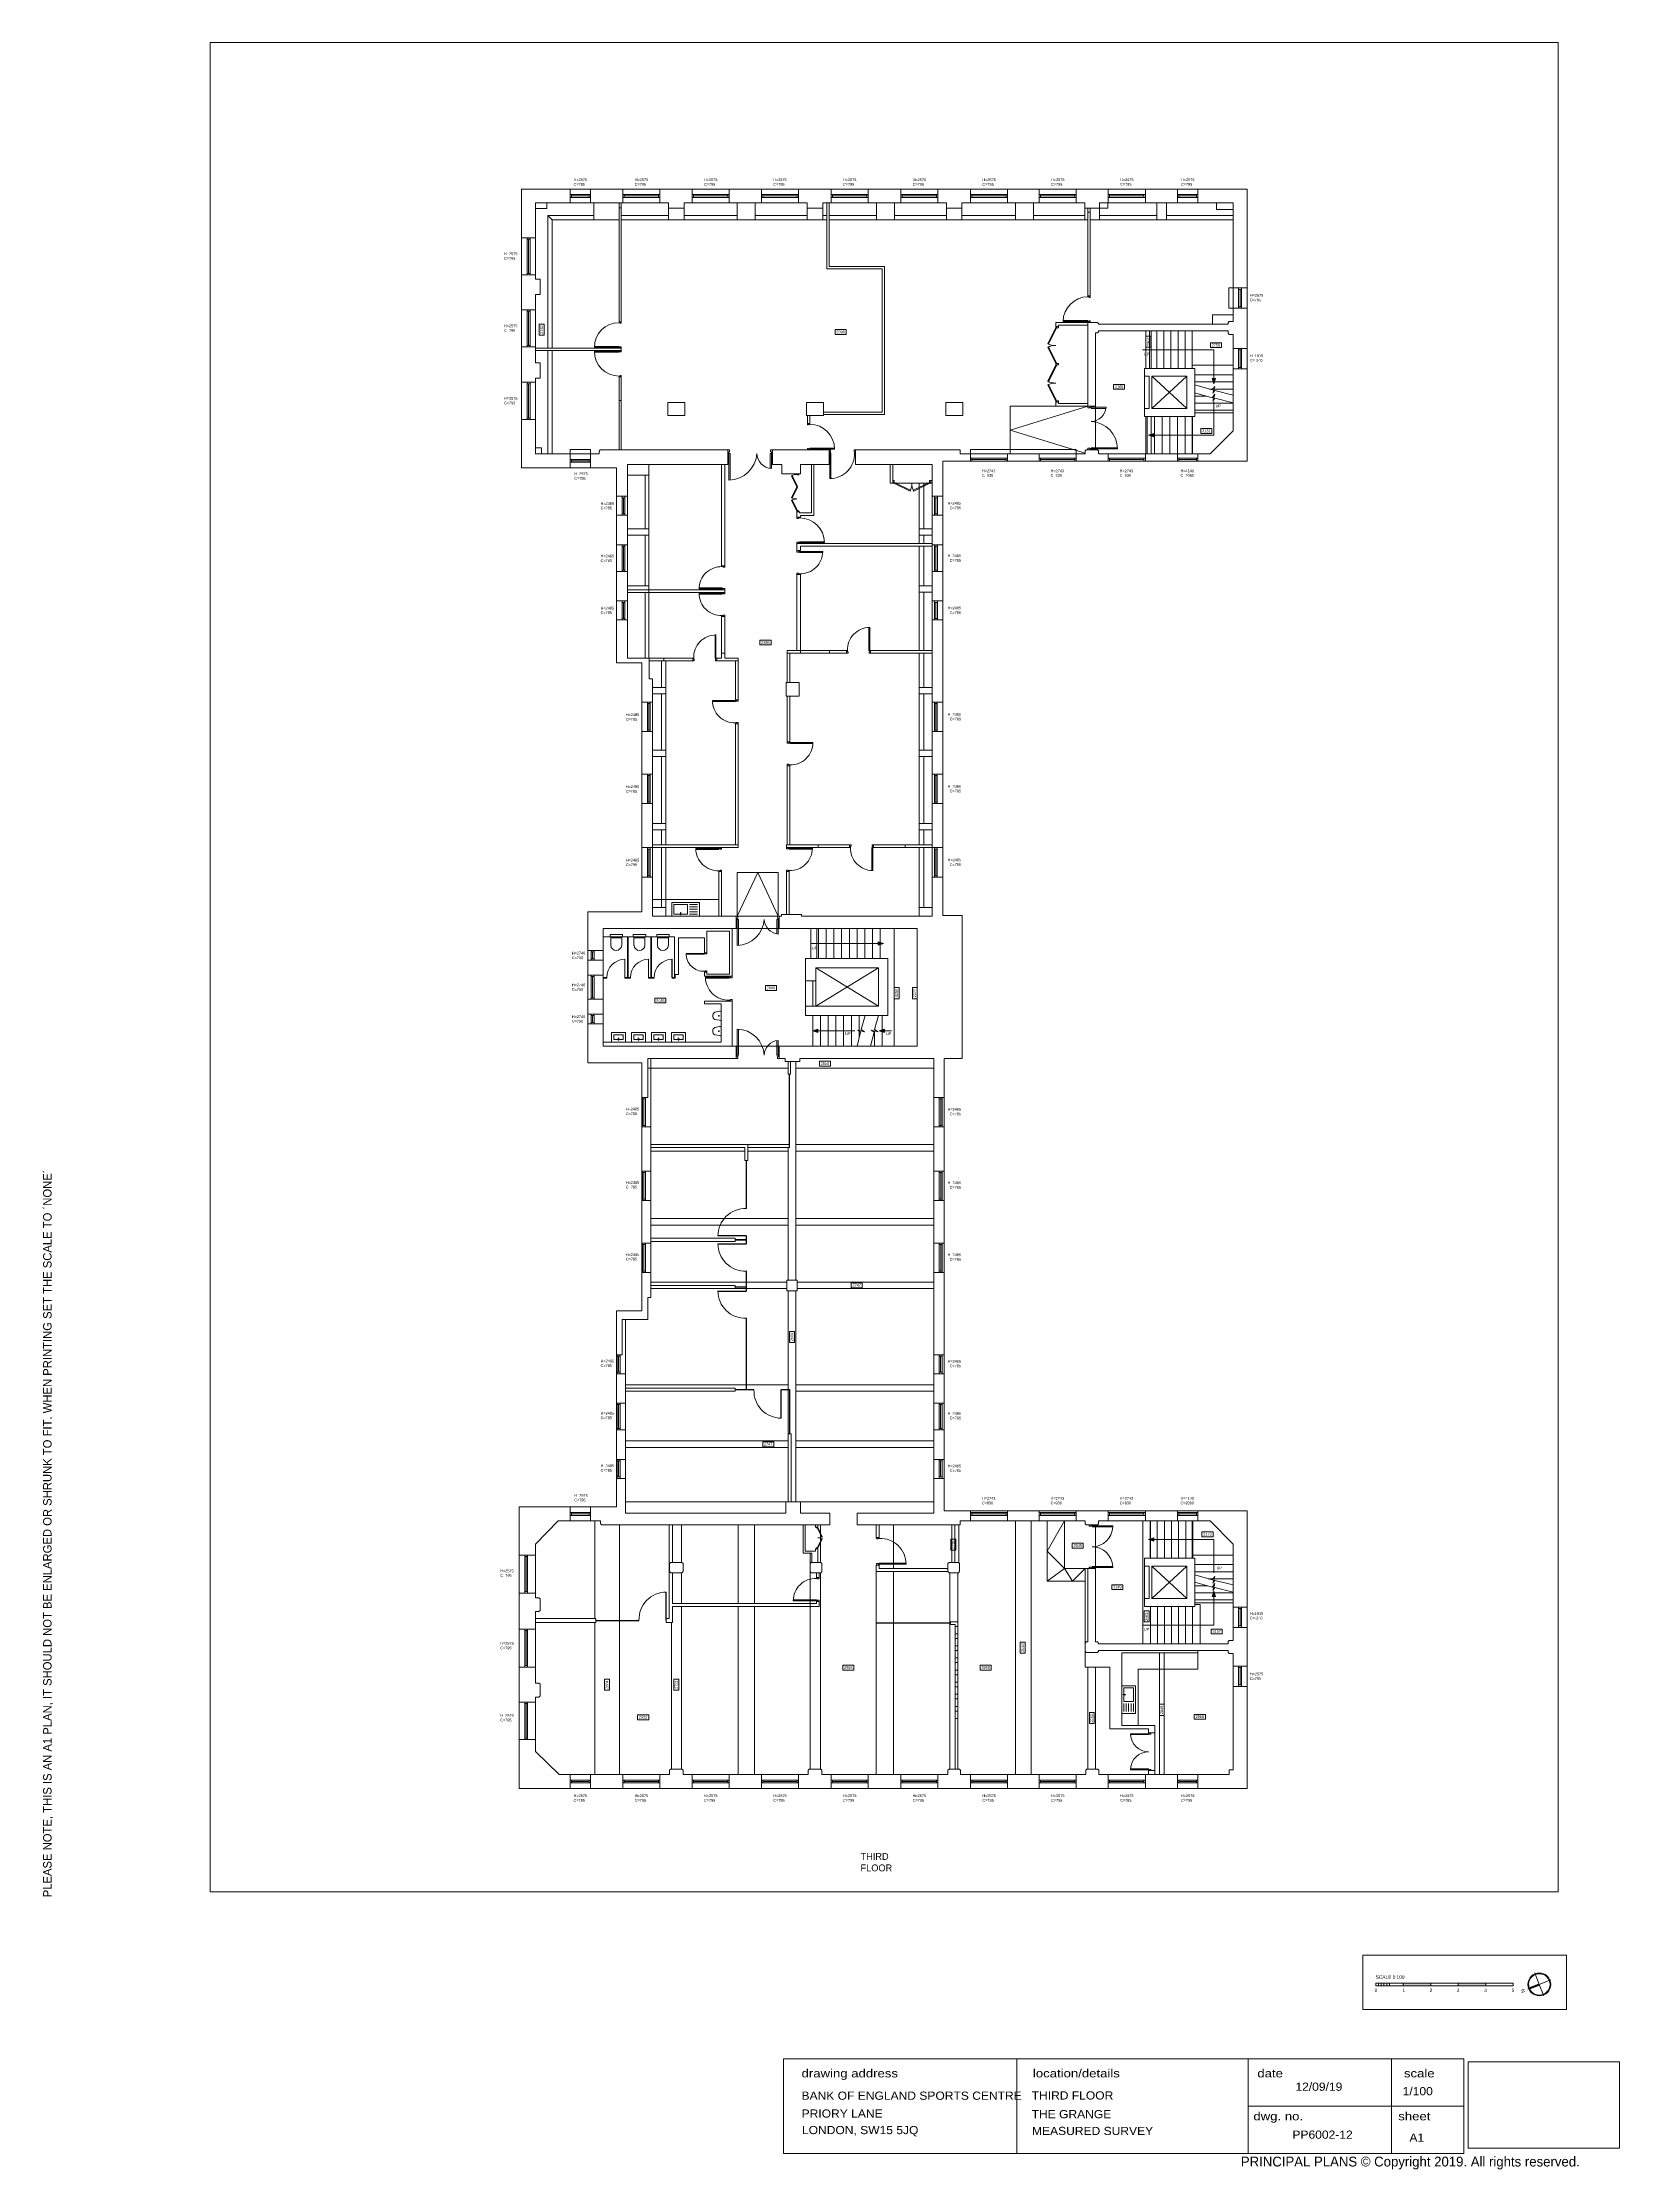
# Paper-space layout '12' of a CAD drawing. Header units: millimetres. Extents: x 32 to 605, y 29 to 802.
# The model-space entities are those that its viewports show. They can reach past a viewport. Long polylines and large blocks are cut down to what shows.
import ezdxf

# ---------------------------------------------------------------- set-up
doc = ezdxf.new("R2010")
doc.units = ezdxf.units.MM
doc.linetypes.add('HIDDENX2', pattern=[0.75, 0.5, -0.25])
for name, color, linetype, lineweight in [('BLOCKS', 8, 'Continuous', 15), ('Ceiling', 45, 'HIDDENX2', 15), ('Ceiling tag', 1, 'Continuous', 15), ('Partitions', 155, 'Continuous', 15), ('principalplans', 7, 'Continuous', 15), ('Stairs', 8, 'Continuous', 15), ('WALLS', 7, 'Continuous', 15)]:
    doc.layers.add(name, color=color, linetype=linetype, lineweight=lineweight)
doc.layers.add('Vport', color=7, linetype='Continuous', lineweight=15, true_color=0x8e84b7, plot=False)
doc.layers.add('Whatch', color=7, linetype='Continuous', lineweight=15, true_color=0xa8a8a8)
doc.styles.add('Century Gothic', font='GOTHIC.TTF')

# ---------------------------------------------------------------- blocks, each defined once
blk = doc.blocks.new('information dox')
at = {"layer": 'WALLS'}
for p, q in [((37.05, 0), (37.05, -15)), ((73.79, 0), (73.79, -15)), ((96.53, 0), (96.53, -15)), ((73.79, -7.49), (108.03, -7.49))]:
    blk.add_line(p, q, dxfattribs=at)
blk.add_lwpolyline([(108.03, 0), (0, 0), (0, -15), (108.03, -15)], close=True, dxfattribs=at)
at = {"layer": 'WALLS', "char_height": 1.3, "width": 19.2507, "attachment_point": 1, "style": 'Century Gothic'}
for s, insert in [('{\\W1.2;drawing address}', (2.88, -1.64)), ('{\\W1.2;location/details}', (39.61, -1.64)), ('{\\W1.2;date}', (75.24, -1.64)), ('{\\W1.2;scale}', (98.51, -1.64)), ('{\\W1.2;dwg. no.}', (74.61, -8.45)), ('{\\W1.2;sheet}', (97.61, -8.45))]:
    blk.add_mtext(s, dxfattribs=dict(at, insert=insert))
at = {"layer": 'WALLS', "style": 'Century Gothic', "width": 1.2}
for tag, p in [('ADDRESS1', (2.88, -6.49)), ('LOCATION1', (39.41, -6.45)), ('DATE', (81.29, -5.07)), ('SCALE', (98.31, -5.78)), ('ADDRESS2', (2.89, -9.33)), ('LOCATION2', (39.4, -9.42)), ('ADDRESS3', (2.94, -11.95)), ('LOCATION3', (39.46, -12.09)), ('JOBNUM', (80.81, -12.68)), ('SIZE', (99.38, -13.15))]:
    blk.add_attdef(tag, p, '', height=1.3, dxfattribs=at)
blk = doc.blocks.new('NORTH100')
at = {"layer": 'WALLS'}
h = blk.add_hatch(color=256, dxfattribs=at)
h.dxf.hatch_style = 1
h.paths.add_polyline_path([(84968, -53269), (84991, -53269), (85013, -53269), (85013, -52856, 0.026765), (84968, -52856)])
at = {"layer": 'principalplans'}
for p, q in [((84577, -53269), (84991, -53269)), ((84968, -52856), (84968, -53269)), ((84991, -53682), (84991, -53269)), ((85404, -53269), (84991, -53269)), ((85013, -52856), (85013, -53269))]:
    blk.add_line(p, q, dxfattribs=at)
blk.add_circle((84991, -53269), 414, dxfattribs=at)
blk.add_arc((84991, -53269), 389, 91.57689, 88.42311, dxfattribs=at)
at = {"layer": 'WALLS'}
for p, q in [((84577, -53269), (84539, -53269)), ((84991, -52855), (84991, -52817)), ((85404, -53269), (85442, -53269)), ((84991, -53682), (84991, -53720))]:
    blk.add_line(p, q, dxfattribs=at)
at = {"layer": 'principalplans', "insert": (84928, -52565), "char_height": 133.97, "width": 1749.52, "attachment_point": 1, "style": 'Century Gothic'}
blk.add_mtext('{\\fCentury Gothic|b0|i0|c0|p34;N}', dxfattribs=at)
blk = doc.blocks.new('DOOR 1210')
at = {"layer": 'BLOCKS'}
for p, q in [((523, -547), (523, 233)), ((557, 233), (557, -547)), ((-703, -647), (-703, -547)), ((-673, -547), (-703, -547)), ((-673, -107), (-673, -547)), ((-639, -547), (-673, -547)), ((-673, -588), (-673, -547)), ((-653, -588), (-673, -588)), ((-653, -647), (-653, -588)), ((-639, -547), (-639, -111)), ((523, -547), (557, -547)), ((537, -588), (557, -588)), ((537, -647), (537, -588)), ((557, -588), (557, -547)), ((557, -588), (557, -547)), ((557, -547), (587, -547)), ((587, -647), (587, -547)), ((-653, -647), (-703, -647)), ((537, -647), (587, -647))]:
    blk.add_line(p, q, dxfattribs=at)
for centre, radius, start, end in [((580, -605), 838, 91.58641, 176.06341), ((-708, -559), 453, 1.49223, 85.52077)]:
    blk.add_arc(centre, radius, start, end, dxfattribs=at)
blk = doc.blocks.new('DOUBLE DOOR')
at = {"layer": 'BLOCKS'}
for p, q in [((-1520, -760), (-1555, -760)), ((-1555, -760), (-1555, -860)), ((-1520, -760), (-1520, -800)), ((0, -760), (35, -760)), ((0, -760), (0, -800)), ((35, -760), (35, -860)), ((-1555, -860), (-1505, -860)), ((-1520, -800), (-1505, -800)), ((-1505, -800), (-1505, -860)), ((-15, -800), (-15, -860)), ((0, -800), (-15, -800)), ((35, -860), (-15, -860))]:
    blk.add_line(p, q, dxfattribs=at)
for points in [[(-1485, -760), (-1485, 0), (-1520, 0), (-1520, -760)], [(-35, -760), (-35, 0), (0, 0), (0, -760)]]:
    blk.add_lwpolyline(points, close=True, dxfattribs=at)
for centre, start, end in [((-1521, -761), 0.04394, 87.25575), ((1, -761), 92.74425, 179.95606)]:
    blk.add_arc(centre, 761, start, end, dxfattribs=at)
blk = doc.blocks.new('DOOR 840')
at = {"layer": 'BLOCKS'}
for p, q in [((-582, 249), (-582, -591)), ((-582, -591), (-582, 249)), ((-548, 249), (-582, 249)), ((-548, -591), (-548, 248)), ((-612, -691), (-612, -591)), ((-582, -591), (-612, -591)), ((-562, -691), (-612, -691)), ((-548, -591), (-582, -591)), ((-582, -632), (-582, -591)), ((-562, -632), (-582, -632)), ((-562, -691), (-562, -632)), ((208, -632), (228, -632)), ((208, -691), (208, -632)), ((208, -691), (258, -691)), ((228, -632), (228, -591)), ((228, -591), (258, -591)), ((258, -691), (258, -591))]:
    blk.add_line(p, q, dxfattribs=at)
blk.add_arc((-586, -565), 814, 358.15749, 89.75925, dxfattribs=at)
blk = doc.blocks.new('80')
at = {"layer": 'BLOCKS'}
for p, q in [((1213075, -221229), (1213362, -220638)), ((1213393, -220653), (1213106, -221245)), ((1213362, -220638), (1213362, -220603)), ((1213362, -220603), (1213462, -220603)), ((1213362, -220638), (1213402, -220638)), ((1213362, -220638), (1213393, -220653)), ((1213402, -220638), (1213402, -220653)), ((1213402, -220653), (1213462, -220653)), ((1213462, -220603), (1213462, -220653)), ((1213106, -221245), (1213075, -221229)), ((1213106, -221346), (1213075, -221361)), ((1213075, -221361), (1213362, -221953)), ((1213393, -221937), (1213106, -221346)), ((1213362, -221953), (1213393, -221937)), ((1213362, -221953), (1213462, -221953)), ((1213362, -221953), (1213362, -222003)), ((1213462, -221953), (1213462, -222003)), ((1213075, -222594), (1213362, -222003)), ((1213106, -222610), (1213075, -222594)), ((1213106, -222711), (1213075, -222726)), ((1213075, -222726), (1213362, -223318)), ((1213393, -222018), (1213106, -222610)), ((1213393, -223302), (1213106, -222711)), ((1213362, -222003), (1213462, -222003)), ((1213362, -222003), (1213393, -222018)), ((1213362, -223318), (1213393, -223302)), ((1213362, -223318), (1213362, -223353)), ((1213362, -223318), (1213402, -223318)), ((1213362, -223353), (1213462, -223353)), ((1213402, -223303), (1213462, -223303)), ((1213402, -223318), (1213402, -223303)), ((1213462, -223353), (1213462, -223303))]:
    blk.add_line(p, q, dxfattribs=at)
for centre, start, end in [((1213362, -220638), 244.11852, 270), ((1213362, -221953), 90, 115.88148), ((1213362, -222003), 244.11852, 270), ((1213362, -223318), 90, 115.88148)]:
    blk.add_arc(centre, 658, start, end, dxfattribs=at)
blk = doc.blocks.new('93')
at = {"layer": 'BLOCKS'}
for p, q in [((1464816, -304170), (1464816, -304120)), ((1464816, -304120), (1464896, -304120)), ((1464816, -304170), (1464854, -304170)), ((1464854, -304150), (1464896, -304150)), ((1464854, -304170), (1464854, -304150)), ((1464896, -304150), (1464896, -304120)), ((1464816, -305030), (1464816, -305080)), ((1464816, -305030), (1464854, -305030)), ((1464816, -305080), (1464896, -305080)), ((1464854, -305030), (1464854, -305050)), ((1464854, -305050), (1464896, -305050)), ((1464896, -305016), (1465796, -305016)), ((1464896, -305016), (1464896, -305050)), ((1465796, -305050), (1464896, -305050)), ((1464896, -305050), (1464896, -305080)), ((1464896, -305050), (1465796, -305050)), ((1465796, -305050), (1465796, -305016))]:
    blk.add_line(p, q, dxfattribs=at)
blk.add_arc((1464896, -305050), 900, 0, 90, dxfattribs=at)
blk = doc.blocks.new('door')
at = {"layer": 'BLOCKS'}
for p, q in [((0, 450), (0, -450)), ((0, 450), (34, 450)), ((0, -450), (0, 450)), ((34, -450), (34, 450)), ((-30, -550), (-30, -450)), ((0, -450), (-30, -450)), ((20, -550), (-30, -550)), ((34, -450), (0, -450)), ((0, -491), (0, -450)), ((20, -491), (0, -491)), ((20, -550), (20, -491)), ((880, -491), (900, -491)), ((880, -550), (880, -491)), ((880, -550), (930, -550)), ((900, -491), (900, -450)), ((900, -450), (930, -450)), ((930, -550), (930, -450))]:
    blk.add_line(p, q, dxfattribs=at)
blk.add_arc((0, -450), 900, 0, 90, dxfattribs=at)
blk = doc.blocks.new('DOOR 900')
at = {"layer": 'Whatch'}
blk.add_blockref('door', (-825, 91), dxfattribs=at)
blk = doc.blocks.new('81')
at = {"layer": 'BLOCKS'}
for p, q in [((1210617, -229223), (1210667, -229223)), ((1210617, -229323), (1210617, -229223)), ((1210652, -229323), (1210617, -229323)), ((1210652, -229283), (1210667, -229283)), ((1210652, -229323), (1210652, -229283)), ((1210652, -229323), (1210668, -229291)), ((1211244, -229610), (1210652, -229323)), ((1210667, -229283), (1210667, -229223)), ((1210668, -229291), (1211259, -229578)), ((1211259, -229578), (1211244, -229610)), ((1211952, -229291), (1211361, -229578)), ((1211361, -229578), (1211376, -229610)), ((1211376, -229610), (1211967, -229323)), ((1212002, -229223), (1211952, -229223)), ((1211952, -229283), (1211952, -229223)), ((1211967, -229283), (1211952, -229283)), ((1211967, -229323), (1211952, -229291)), ((1211967, -229323), (1211967, -229283)), ((1211967, -229323), (1212002, -229323)), ((1212002, -229323), (1212002, -229223))]:
    blk.add_line(p, q, dxfattribs=at)
for centre, start, end in [((1210652, -229323), 334.11852, 0), ((1211967, -229323), 180, 205.88148)]:
    blk.add_arc(centre, 658, start, end, dxfattribs=at)
blk = doc.blocks.new('82')
at = {"layer": 'BLOCKS'}
for p, q in [((1202818, -226631), (1202793, -226644)), ((1202793, -226644), (1203023, -227117)), ((1202793, -227590), (1203023, -227117)), ((1203048, -227105), (1202818, -226631)), ((1203048, -227129), (1202818, -227602)), ((1203023, -226591), (1203023, -226563)), ((1203023, -226563), (1203103, -226563)), ((1203023, -226591), (1203055, -226591)), ((1203023, -227117), (1203048, -227105)), ((1203023, -227117), (1203048, -227129)), ((1203055, -226591), (1203055, -226603)), ((1203055, -226603), (1203103, -226603)), ((1203103, -226563), (1203103, -226603)), ((1202818, -227602), (1202793, -227590)), ((1202818, -227683), (1202793, -227696)), ((1202793, -227696), (1203023, -228169)), ((1203048, -228157), (1202818, -227683)), ((1203023, -228169), (1203048, -228157)), ((1203023, -228169), (1203023, -228197)), ((1203023, -228169), (1203055, -228169)), ((1203023, -228197), (1203103, -228197)), ((1203055, -228157), (1203103, -228157)), ((1203055, -228169), (1203055, -228157)), ((1203103, -228197), (1203103, -228157))]:
    blk.add_line(p, q, dxfattribs=at)
for centre, start, end in [((1203023, -227117), 90, 115.88148), ((1203023, -227117), 244.11852, 270), ((1203023, -228169), 90, 115.88148)]:
    blk.add_arc(centre, 526, start, end, dxfattribs=at)
blk = doc.blocks.new('sink kitchenette')
at = {"layer": 'BLOCKS'}
for p, q in [((38392, 131337), (39402, 131337)), ((38392, 130837), (38392, 131337)), ((39402, 130837), (38392, 130837)), ((38467, 131262), (38752, 131262)), ((38467, 131177), (38752, 131177)), ((38467, 131087), (38752, 131087)), ((38467, 130997), (38752, 130997)), ((38752, 130912), (38467, 130912)), ((39327, 131262), (38827, 131262)), ((38827, 131262), (38827, 130912)), ((38827, 130912), (39069, 130912)), ((39069, 130890), (39069, 130967)), ((39084, 130967), (39069, 130967)), ((39069, 130890), (39084, 130890)), ((39084, 130890), (39084, 130967)), ((39084, 130912), (39327, 130912)), ((39327, 130912), (39327, 131262)), ((39402, 131337), (39402, 130837))]:
    blk.add_line(p, q, dxfattribs=at)
blk = doc.blocks.new('33')
at = {"layer": 'BLOCKS'}
for p, q in [((524987, 33196), (524987, 32535)), ((524997, 33196), (524987, 33196)), ((524987, 32535), (524997, 32535)), ((524997, 33196), (524997, 32535))]:
    blk.add_line(p, q, dxfattribs=at)
blk.add_arc((524997, 32535), 661, 90, 180, dxfattribs=at)
blk = doc.blocks.new('sink wc')
at = {"layer": 'BLOCKS'}
for p, q in [((36043, 129595), (36543, 129595)), ((36043, 129245), (36043, 129595)), ((36543, 129245), (36043, 129245)), ((36123, 129495), (36285, 129495)), ((36123, 129325), (36123, 129495)), ((36463, 129325), (36123, 129325)), ((36285, 129525), (36285, 129448)), ((36285, 129525), (36300, 129525)), ((36300, 129448), (36285, 129448)), ((36300, 129525), (36300, 129448)), ((36300, 129495), (36463, 129495)), ((36463, 129495), (36463, 129325)), ((36543, 129595), (36543, 129245))]:
    blk.add_line(p, q, dxfattribs=at)
blk = doc.blocks.new('bide')
at = {"layer": 'BLOCKS'}
for p, q in [((114921, 102425), (114921, 102193)), ((114984, 102473), (115151, 102442)), ((114984, 102145), (115152, 102177))]:
    blk.add_line(p, q, dxfattribs=at)
blk.add_circle((115011, 102309), 15, dxfattribs=at)
for centre, radius, start, end in [((114971, 102425), 50, 74.0546, 180), ((114971, 102193), 50, 180, 285.9454), ((115082, 102309), 149, 298.00584, 62.56609)]:
    blk.add_arc(centre, radius, start, end, dxfattribs=at)
blk = doc.blocks.new('86')
at = {"layer": 'BLOCKS'}
for p, q in [((1410326, -319863), (1410326, -319782)), ((1410326, -319782), (1410776, -319782)), ((1410776, -319863), (1410326, -319863)), ((1410351, -320172), (1410351, -319903)), ((1410351, -319903), (1410376, -319903)), ((1410376, -319863), (1410376, -319903)), ((1410376, -319903), (1410726, -319903)), ((1410726, -319903), (1410726, -319863)), ((1410751, -319903), (1410726, -319903)), ((1410751, -319903), (1410751, -320172)), ((1410776, -319782), (1410776, -319863))]:
    blk.add_line(p, q, dxfattribs=at)
blk.add_arc((1410551, -320158), 200, 183.80419, 356.19581, dxfattribs=at)
blk = doc.blocks.new('94')
at = {"layer": 'BLOCKS'}
for p, q in [((1508732, -330403), (1507702, -330403)), ((1507702, -330403), (1507702, -330418)), ((1507702, -330418), (1508732, -330418)), ((1508732, -330403), (1508732, -330418))]:
    blk.add_line(p, q, dxfattribs=at)
blk.add_arc((1508700, -330423), 998, 88.17614, 179.74061, dxfattribs=at)
blk = doc.blocks.new('87')
at = {"layer": 'BLOCKS'}
for p, q in [((1418384, -327528), (1418418, -327528)), ((1418384, -328368), (1418384, -327529)), ((1418418, -327528), (1418418, -328368)), ((1418418, -328368), (1418418, -327528)), ((1417578, -328461), (1417578, -328368)), ((1417608, -328368), (1417578, -328368)), ((1417628, -328461), (1417578, -328461)), ((1417608, -328409), (1417608, -328368)), ((1417628, -328409), (1417608, -328409)), ((1417628, -328461), (1417628, -328409)), ((1418384, -328368), (1418418, -328368)), ((1418398, -328409), (1418418, -328409)), ((1418398, -328461), (1418398, -328409)), ((1418398, -328461), (1418448, -328461)), ((1418418, -328409), (1418418, -328368)), ((1418418, -328368), (1418448, -328368)), ((1418448, -328461), (1418448, -328368))]:
    blk.add_line(p, q, dxfattribs=at)
blk.add_arc((1418422, -328342), 814, 90.24075, 181.84251, dxfattribs=at)
blk = doc.blocks.new('95')
at = {"layer": 'BLOCKS'}
for p, q in [((1512154, -341132), (1512154, -341165)), ((1512221, -341132), (1512154, -341132)), ((1512194, -341165), (1512154, -341165)), ((1512194, -341155), (1512194, -341165)), ((1512221, -341155), (1512194, -341155)), ((1512221, -341155), (1512200, -341165)), ((1512200, -341165), (1512392, -341561)), ((1512221, -341155), (1512221, -341132)), ((1512413, -341551), (1512221, -341155)), ((1512154, -342058), (1512154, -342025)), ((1512194, -342025), (1512154, -342025)), ((1512221, -342058), (1512154, -342058)), ((1512194, -342035), (1512194, -342025)), ((1512221, -342035), (1512194, -342035)), ((1512200, -342024), (1512392, -341629)), ((1512221, -342035), (1512200, -342024)), ((1512413, -341639), (1512221, -342035)), ((1512221, -342035), (1512221, -342058)), ((1512392, -341561), (1512413, -341551)), ((1512392, -341629), (1512413, -341639))]:
    blk.add_line(p, q, dxfattribs=at)
for centre, start, end in [((1512221, -341155), 270, 295.88148), ((1512221, -342035), 64.11852, 90)]:
    blk.add_arc(centre, 440, start, end, dxfattribs=at)

msp = doc.modelspace()

# ---------------------------------------------------------------- hatches: boundary and pattern name
at = {"layer": 'Stairs'}
for points in [[(1015893, 24088), (1015777, 24088), (1015836, 23895)], [(1013646, 21965), (1013646, 22081), (1013453, 22022)], [(1003628, 3598), (1003628, 3482), (1003821, 3541)], [(1001436, 306), (1001436, 422), (1001244, 363)], [(1003851, 306), (1003851, 422), (1003659, 363)], [(1013646, -18079), (1013646, -18195), (1013453, -18136)], [(1015893, -20202), (1015777, -20202), (1015836, -20009)]]:
    msp.add_hatch(color=256, dxfattribs=at).paths.add_polyline_path(points)
at = {"layer": 'WALLS'}
h = msp.add_hatch(color=256, dxfattribs=at)
h.dxf.hatch_style = 1
h.paths.add_polyline_path([(81040, -68924), (81040, -68824), (80040, -68824), (80040, -68924)])
h.paths.add_polyline_path([(82040, -68824), (82040, -68924), (83040, -68924), (83040, -68824)])

# ---------------------------------------------------------------- linework, layer by layer
at = {"layer": 'BLOCKS'}
for p, q in [((992421, 30772), (993160, 30772)), ((992421, 30668), (993160, 30668)), ((992421, 30466), (993160, 30466)), ((992472, 30668), (992472, 30772)), ((992472, 30721), (993110, 30721)), ((993110, 30668), (993110, 30772)), ((994204, 26144), (994204, 30284)), ((994284, 26144), (994284, 30284)), ((994340, 30772), (995690, 30772)), ((994340, 30668), (995690, 30668)), ((994340, 30466), (995690, 30466)), ((994391, 30668), (994391, 30772)), ((994391, 30721), (995640, 30721)), ((995640, 30668), (995640, 30772)), ((996859, 30772), (998209, 30772)), ((996859, 30668), (998209, 30668)), ((996859, 30466), (998209, 30466)), ((996910, 30668), (996910, 30772)), ((996910, 30721), (998159, 30721)), ((998159, 30668), (998159, 30772)), ((999377, 30772), (1000727, 30772)), ((999377, 30668), (1000727, 30668)), ((999377, 30466), (1000727, 30466)), ((999428, 30668), (999428, 30772)), ((999428, 30721), (1000677, 30721)), ((1000677, 30668), (1000677, 30772)), ((1001913, 30772), (1003263, 30772)), ((1001913, 30668), (1003263, 30668)), ((1001913, 30466), (1003263, 30466)), ((1001964, 30668), (1001964, 30772)), ((1001964, 30721), (1003213, 30721)), ((1003213, 30668), (1003213, 30772)), ((1004449, 30772), (1005799, 30772)), ((1004449, 30668), (1005799, 30668)), ((1004449, 30466), (1005799, 30466)), ((1004500, 30668), (1004500, 30772)), ((1004500, 30721), (1005749, 30721)), ((1005749, 30668), (1005749, 30772)), ((1006983, 30772), (1008333, 30772)), ((1006983, 30668), (1008333, 30668)), ((1006983, 30466), (1008333, 30466)), ((1007034, 30668), (1007034, 30772)), ((1007034, 30721), (1008283, 30721)), ((1008283, 30668), (1008283, 30772)), ((1009480, 30772), (1010830, 30772)), ((1009480, 30668), (1010830, 30668)), ((1009480, 30466), (1010830, 30466)), ((1009530, 30668), (1009530, 30772)), ((1009530, 30721), (1010779, 30721)), ((1010779, 30668), (1010779, 30772)), ((1011993, 30772), (1013343, 30772)), ((1011993, 30668), (1013343, 30668)), ((1011993, 30466), (1013343, 30466)), ((1012043, 30668), (1012043, 30772)), ((1012043, 30721), (1013292, 30721)), ((1013292, 30668), (1013292, 30772)), ((1014511, 30772), (1015250, 30772)), ((1014511, 30668), (1015250, 30668)), ((1014511, 30466), (1015250, 30466)), ((1014562, 30668), (1014562, 30772)), ((1014562, 30721), (1015199, 30721)), ((1015199, 30668), (1015199, 30772)), ((1011252, 27085), (1011252, 30135)), ((1011332, 27085), (1011332, 30135)), ((990861, 27853), (990861, 29203)), ((990861, 29153), (990965, 29153)), ((990914, 27904), (990914, 29153)), ((990965, 27853), (990965, 29203)), ((991167, 27853), (991167, 29203)), ((990861, 27904), (990965, 27904)), ((1016532, 27376), (1016532, 26637)), ((1016735, 27376), (1016735, 26637)), ((1016735, 27323), (1016838, 27323)), ((1016785, 27323), (1016785, 26687)), ((1016838, 27376), (1016838, 26637)), ((990861, 25233), (990861, 26583)), ((990861, 26532), (990965, 26532)), ((990914, 25283), (990914, 26532)), ((990965, 25233), (990965, 26583)), ((991167, 25233), (991167, 26583)), ((1016735, 26687), (1016838, 26687)), ((990861, 25283), (990965, 25283)), ((1016532, 24433), (1016532, 25172)), ((1016735, 24433), (1016735, 25172)), ((1016735, 25121), (1016838, 25121)), ((1016785, 24485), (1016785, 25121)), ((1016838, 24433), (1016838, 25172)), ((994204, 23280), (994204, 24144)), ((994284, 23280), (994284, 24144)), ((1016735, 24485), (1016838, 24485)), ((990861, 22596), (990861, 23946)), ((990861, 23895), (990965, 23895)), ((990914, 22646), (990914, 23895)), ((990965, 22596), (990965, 23946)), ((991167, 22596), (991167, 23946)), ((990861, 22646), (990965, 22646)), ((992421, 21342), (993160, 21342)), ((992421, 21140), (993160, 21140)), ((992421, 21037), (993160, 21037)), ((992472, 21140), (992472, 21037)), ((992472, 21087), (993110, 21087)), ((993110, 21140), (993110, 21037)), ((997930, 20951), (997930, 17272)), ((998050, 17272), (998050, 20951)), ((1006983, 21342), (1008333, 21342)), ((1006983, 21186), (1008333, 21186)), ((1006983, 21082), (1008333, 21082)), ((1007034, 21186), (1007034, 21082)), ((1007034, 21133), (1008283, 21133)), ((1008283, 21186), (1008283, 21082)), ((1009480, 21342), (1010830, 21342)), ((1009480, 21186), (1010830, 21186)), ((1009480, 21082), (1010830, 21082)), ((1009530, 21186), (1009530, 21082)), ((1009530, 21133), (1010779, 21133)), ((1010779, 21186), (1010779, 21082)), ((1011993, 21342), (1013343, 21342)), ((1011993, 21186), (1013343, 21186)), ((1011993, 21082), (1013343, 21082)), ((1012043, 21186), (1012043, 21082)), ((1012043, 21133), (1013292, 21133)), ((1013292, 21186), (1013292, 21082)), ((1014511, 21342), (1015250, 21342)), ((1014511, 21186), (1015250, 21186)), ((1014511, 21082), (1015250, 21082)), ((1014562, 21186), (1014562, 21082)), ((1014562, 21133), (1015199, 21133)), ((1015199, 21186), (1015199, 21082)), ((994312, 19116), (994312, 19801)), ((994312, 19750), (994416, 19750)), ((994365, 19167), (994365, 19750)), ((994416, 19116), (994416, 19801)), ((994503, 19116), (994503, 19801)), ((1005590, 19116), (1005590, 19801)), ((1005677, 19116), (1005677, 19801)), ((1005781, 19750), (1005677, 19750)), ((1005728, 19167), (1005728, 19750)), ((1005781, 19116), (1005781, 19801)), ((994312, 19167), (994416, 19167)), ((1005781, 19167), (1005677, 19167)), ((994312, 17062), (994312, 18036)), ((994312, 17985), (994416, 17985)), ((994365, 17112), (994365, 17985)), ((994416, 17062), (994416, 18036)), ((994503, 17062), (994503, 18036)), ((1005590, 17062), (1005590, 18036)), ((1005677, 17062), (1005677, 18036)), ((1005781, 17985), (1005677, 17985)), ((1005728, 17112), (1005728, 17985)), ((1005781, 17062), (1005781, 18036)), ((994312, 17112), (994416, 17112)), ((998050, 17272), (997930, 17272)), ((1005781, 17112), (1005677, 17112)), ((994312, 15310), (994312, 15995)), ((994312, 15944), (994416, 15944)), ((994365, 15360), (994365, 15944)), ((994416, 15310), (994416, 15995)), ((994503, 15310), (994503, 15995)), ((1005590, 15310), (1005590, 15995)), ((1005677, 15310), (1005677, 15995)), ((1005781, 15944), (1005677, 15944)), ((1005728, 15360), (1005728, 15944)), ((1005781, 15310), (1005781, 15995)), ((994312, 15360), (994416, 15360)), ((1005781, 15360), (1005677, 15360)), ((995235, 11244), (995235, 12314)), ((995235, 12263), (995339, 12263)), ((995286, 11294), (995286, 12263)), ((995339, 11244), (995339, 12314)), ((995418, 11244), (995418, 12314)), ((1005590, 11244), (1005590, 12314)), ((1005670, 11244), (1005670, 12314)), ((1005773, 12263), (1005670, 12263)), ((1005723, 11294), (1005723, 12263)), ((1005773, 11244), (1005773, 12314)), ((995235, 11294), (995339, 11294)), ((1005773, 11294), (1005670, 11294)), ((995235, 8625), (995235, 9695)), ((995235, 9644), (995339, 9644)), ((995286, 8675), (995286, 9644)), ((995339, 8625), (995339, 9695)), ((995418, 8625), (995418, 9695)), ((1005590, 8625), (1005590, 9695)), ((1005670, 8625), (1005670, 9695)), ((1005773, 9644), (1005670, 9644)), ((1005723, 8675), (1005723, 9644)), ((1005773, 8625), (1005773, 9695)), ((995235, 8675), (995339, 8675)), ((1005773, 8675), (1005670, 8675)), ((995235, 5954), (995235, 7024)), ((995235, 6973), (995339, 6973)), ((995286, 6004), (995286, 6973)), ((995339, 5954), (995339, 7024)), ((995418, 5954), (995418, 7024)), ((1005590, 5954), (1005590, 7024)), ((1005670, 5954), (1005670, 7024)), ((1005773, 6973), (1005670, 6973)), ((1005723, 6004), (1005723, 6973)), ((1005773, 5954), (1005773, 7024)), ((995235, 6004), (995339, 6004)), ((1005773, 6004), (1005670, 6004)), ((997832, 5133), (995418, 5133)), ((993191, 2931), (993191, 3284)), ((993291, 3234), (993191, 3234)), ((993241, 2981), (993241, 3234)), ((993291, 2931), (993291, 3284)), ((993628, 3284), (993628, 2931)), ((996639, 3174), (997311, 3174)), ((997311, 3174), (996639, 3174)), ((996639, 3147), (996639, 3174)), ((997311, 3147), (996640, 3147)), ((997391, 3198), (997311, 3198)), ((997311, 3174), (997311, 3198)), ((997311, 3147), (997311, 3174)), ((997344, 3174), (997311, 3174)), ((997344, 3158), (997344, 3174)), ((997391, 3158), (997344, 3158)), ((997391, 3158), (997391, 3198)), ((993291, 2981), (993191, 2981)), ((993191, 1514), (993191, 2391)), ((993291, 2341), (993191, 2341)), ((993241, 1564), (993241, 2341)), ((993291, 1514), (993291, 2391)), ((993628, 2391), (993628, 1514)), ((997344, 2526), (997311, 2526)), ((997311, 2526), (997311, 2502)), ((997391, 2502), (997311, 2502)), ((997344, 2542), (997344, 2526)), ((997391, 2542), (997344, 2542)), ((997391, 2542), (997391, 2502)), ((993291, 1564), (993191, 1564)), ((1001254, 1260), (1001254, 2175)), ((993191, 621), (993191, 974)), ((993291, 924), (993191, 924)), ((993241, 671), (993241, 924)), ((993291, 621), (993291, 974)), ((993628, 974), (993628, 621)), ((993291, 671), (993191, 671)), ((995362, -639), (995362, -3134)), ((995058, -2064), (995058, -3134)), ((995058, -2114), (995161, -2114)), ((995108, -2114), (995108, -3083)), ((995161, -2064), (995161, -3134)), ((1005644, -2064), (1005644, -3134)), ((1005846, -2064), (1005846, -3134)), ((1005950, -2114), (1005846, -2114)), ((1005899, -2114), (1005899, -3083)), ((1005950, -2064), (1005950, -3134)), ((995058, -3083), (995161, -3083)), ((1005950, -3083), (1005846, -3083)), ((995058, -4735), (995058, -5805)), ((995058, -4785), (995161, -4785)), ((995108, -4785), (995108, -5754)), ((995161, -4735), (995161, -5805)), ((995362, -4735), (995362, -5805)), ((1005644, -4735), (1005644, -5805)), ((1005846, -4735), (1005846, -5805)), ((1005950, -4785), (1005846, -4785)), ((1005899, -4785), (1005899, -5754)), ((1005950, -4735), (1005950, -5805)), ((995058, -5754), (995161, -5754)), ((1005950, -5754), (1005846, -5754)), ((995058, -7354), (995058, -8424)), ((995058, -7404), (995161, -7404)), ((995108, -7404), (995108, -8373)), ((995161, -7354), (995161, -8424)), ((995362, -7354), (995362, -8424)), ((1005644, -7354), (1005644, -8424)), ((1005846, -7354), (1005846, -8424)), ((1005950, -7404), (1005846, -7404)), ((1005899, -7404), (1005899, -8373)), ((1005950, -7354), (1005950, -8424)), ((995058, -8373), (995161, -8373)), ((1005950, -8373), (1005846, -8373)), ((994439, -10139), (994439, -12105)), ((994133, -11420), (994133, -12105)), ((994133, -11470), (994237, -11470)), ((994186, -11470), (994186, -12054)), ((994237, -11420), (994237, -12105)), ((1005644, -11420), (1005644, -12105)), ((1005846, -11420), (1005846, -12105)), ((1005950, -11470), (1005846, -11470)), ((1005897, -11470), (1005897, -12054)), ((1005950, -11420), (1005950, -12105)), ((994133, -12054), (994237, -12054)), ((1005950, -12054), (1005846, -12054)), ((994133, -13172), (994133, -14146)), ((994133, -13222), (994237, -13222)), ((994186, -13222), (994186, -14095)), ((994237, -13172), (994237, -14146)), ((994439, -13172), (994439, -14146)), ((1005644, -13172), (1005644, -14146)), ((1005846, -13172), (1005846, -14146)), ((1005950, -13222), (1005846, -13222)), ((1005897, -13222), (1005897, -14095)), ((1005950, -13172), (1005950, -14146)), ((994133, -14095), (994237, -14095)), ((1005950, -14095), (1005846, -14095)), ((994133, -15226), (994133, -15911)), ((994133, -15277), (994237, -15277)), ((994186, -15277), (994186, -15860)), ((994237, -15226), (994237, -15911)), ((994439, -15226), (994439, -15911)), ((1005644, -15226), (1005644, -15911)), ((1005846, -15226), (1005846, -15911)), ((1005950, -15277), (1005846, -15277)), ((1005897, -15277), (1005897, -15860)), ((1005950, -15226), (1005950, -15911)), ((994133, -15860), (994237, -15860)), ((1005950, -15860), (1005846, -15860)), ((992421, -17458), (992421, -16950)), ((993160, -17458), (993160, -16950)), ((992421, -17152), (993160, -17152)), ((992421, -17256), (993160, -17256)), ((992421, -17458), (993160, -17458)), ((992472, -17256), (992472, -17152)), ((992472, -17203), (993110, -17203)), ((993110, -17256), (993110, -17152)), ((1006983, -17152), (1008333, -17152)), ((1006983, -17256), (1008333, -17256)), ((1006983, -17458), (1008333, -17458)), ((1007034, -17256), (1007034, -17152)), ((1007034, -17203), (1008283, -17203)), ((1008283, -17256), (1008283, -17152)), ((1009480, -17152), (1010830, -17152)), ((1009480, -17256), (1010830, -17256)), ((1009480, -17458), (1010830, -17458)), ((1009530, -17256), (1009530, -17152)), ((1009530, -17203), (1010779, -17203)), ((1010779, -17256), (1010779, -17152)), ((1011993, -17152), (1013343, -17152)), ((1011993, -17256), (1013343, -17256)), ((1011993, -17458), (1013343, -17458)), ((1012043, -17256), (1012043, -17152)), ((1012043, -17203), (1013292, -17203)), ((1013292, -17256), (1013292, -17152)), ((1014511, -17152), (1015250, -17152)), ((1014511, -17256), (1015250, -17256)), ((1014511, -17458), (1015250, -17458)), ((1014562, -17256), (1014562, -17152)), ((1014562, -17203), (1015199, -17203)), ((1015199, -17256), (1015199, -17152)), ((990772, -18701), (990772, -20080)), ((990772, -18751), (990875, -18751)), ((990825, -18751), (990825, -20029)), ((990875, -18701), (990875, -20080)), ((991167, -18701), (991167, -20080)), ((990772, -20029), (990875, -20029)), ((1016532, -20591), (1016532, -21330)), ((1016735, -20591), (1016735, -21330)), ((1016735, -20644), (1016838, -20644)), ((1016785, -20644), (1016785, -21279)), ((1016838, -20591), (1016838, -21330)), ((990772, -22772), (990772, -21393)), ((990772, -21443), (990875, -21443)), ((990825, -22721), (990825, -21443)), ((990875, -22772), (990875, -21393)), ((991167, -22772), (991167, -21393)), ((993352, -21076), (994926, -21076)), ((993352, -21091), (994926, -21091)), ((1003558, -21166), (1003558, -21181)), ((1016735, -21279), (1016838, -21279)), ((990772, -22721), (990875, -22721)), ((1013084, -22851), (1015247, -22851)), ((1013084, -24894), (1013084, -22851)), ((1016532, -23474), (1016532, -22735)), ((1016735, -23474), (1016735, -22735)), ((1016735, -22786), (1016838, -22786)), ((1016785, -23421), (1016785, -22786)), ((1016838, -23474), (1016838, -22735)), ((1016735, -23421), (1016838, -23421)), ((990772, -25405), (990772, -24051)), ((990772, -24102), (990875, -24102)), ((990825, -25355), (990825, -24102)), ((990875, -25405), (990875, -24051)), ((991167, -25405), (991167, -24048)), ((990772, -25355), (990875, -25355)), ((992421, -26679), (993160, -26679)), ((992421, -26881), (993160, -26881)), ((992421, -26985), (993160, -26985)), ((992472, -26881), (992472, -26985)), ((992472, -26934), (993110, -26934)), ((993110, -26881), (993110, -26985)), ((994340, -26679), (995690, -26679)), ((994340, -26881), (995690, -26881)), ((994340, -26985), (995690, -26985)), ((994391, -26881), (994391, -26985)), ((994391, -26934), (995640, -26934)), ((995640, -26881), (995640, -26985)), ((996859, -26679), (998209, -26679)), ((996859, -26881), (998209, -26881)), ((996859, -26985), (998209, -26985)), ((996910, -26881), (996910, -26985)), ((996910, -26934), (998159, -26934)), ((998159, -26881), (998159, -26985)), ((999377, -26679), (1000727, -26679)), ((999377, -26881), (1000727, -26881)), ((999377, -26985), (1000727, -26985)), ((999428, -26881), (999428, -26985)), ((999428, -26934), (1000677, -26934)), ((1000677, -26881), (1000677, -26985)), ((1001913, -26679), (1003263, -26679)), ((1001913, -26881), (1003263, -26881)), ((1001913, -26985), (1003263, -26985)), ((1001964, -26881), (1001964, -26985)), ((1001964, -26934), (1003213, -26934)), ((1003213, -26881), (1003213, -26985)), ((1004449, -26679), (1005799, -26679)), ((1004449, -26881), (1005799, -26881)), ((1004449, -26985), (1005799, -26985)), ((1004500, -26881), (1004500, -26985)), ((1004500, -26934), (1005749, -26934)), ((1005749, -26881), (1005749, -26985)), ((1006983, -26679), (1008333, -26679)), ((1006983, -26881), (1008333, -26881)), ((1006983, -26985), (1008333, -26985)), ((1007034, -26881), (1007034, -26985)), ((1007034, -26934), (1008283, -26934)), ((1008283, -26881), (1008283, -26985)), ((1009480, -26679), (1010830, -26679)), ((1009480, -26881), (1010830, -26881)), ((1009480, -26985), (1010830, -26985)), ((1009530, -26881), (1009530, -26985)), ((1009530, -26934), (1010779, -26934)), ((1010779, -26881), (1010779, -26985)), ((1011993, -26679), (1013343, -26679)), ((1011993, -26881), (1013343, -26881)), ((1011993, -26985), (1013343, -26985)), ((1012043, -26881), (1012043, -26985)), ((1012043, -26934), (1013292, -26934)), ((1013292, -26881), (1013292, -26985)), ((1014511, -26679), (1015250, -26679)), ((1014511, -26881), (1015250, -26881)), ((1014511, -26985), (1015250, -26985)), ((1014562, -26881), (1014562, -26985)), ((1014562, -26934), (1015199, -26934)), ((1015199, -26881), (1015199, -26985))]:
    msp.add_line(p, q, dxfattribs=at)
at = {"layer": 'BLOCKS', "ltscale": 2}
for p, q in [((1000668, 14191), (1000668, 16954)), ((1000796, 14191), (1000796, 16954)), ((997930, 15432), (997930, 14101)), ((998050, 15432), (997930, 15432)), ((998050, 14101), (998050, 15432)), ((1000313, 14091), (1000313, 13025)), ((1000413, 13025), (1000413, 14091)), ((1001852, 14191), (1000796, 14191)), ((1001852, 14091), (1000796, 14091)), ((995825, 13920), (996885, 13920)), ((995825, 13820), (996885, 13820)), ((998435, 12400), (998435, 13820)), ((998535, 12400), (998535, 13820)), ((1000313, 10875), (1000313, 12527)), ((1000413, 10875), (1000413, 12527)), ((998435, 7124), (998435, 11530)), ((998535, 7124), (998535, 11530)), ((1000313, 7131), (1000313, 10005)), ((1000413, 7131), (1000413, 10005)), ((1001440, 7131), (1002589, 7131)), ((1001440, 7031), (1002589, 7031)), ((1003459, 7131), (1004607, 7131)), ((1004607, 7031), (1003459, 7031)), ((1000385, -3878), (1000385, -1219)), ((1000400, -3878), (1000400, -1219)), ((998825, -4355), (998825, -6099)), ((998840, -4355), (998840, -6099)), ((1000385, -3878), (1000400, -3878)), ((998825, -6099), (998840, -6099)), ((998426, -7230), (998825, -7230)), ((998426, -7245), (998825, -7245)), ((998825, -7092), (998825, -7230)), ((998825, -7092), (998840, -7092)), ((998825, -7245), (998825, -7384)), ((998825, -7384), (998840, -7384)), ((998840, -7092), (998840, -7384)), ((998825, -8377), (998825, -8945)), ((998825, -8377), (998840, -8377)), ((998840, -8377), (998840, -9098)), ((998426, -8945), (998825, -8945)), ((998426, -8960), (998825, -8960)), ((998825, -8960), (998825, -9098)), ((998825, -9098), (998840, -9098)), ((998825, -10091), (998825, -12678)), ((998825, -10091), (998840, -10091)), ((998840, -10091), (998840, -12678)), ((998426, -12678), (998825, -12678)), ((998426, -12693), (999107, -12693)), ((998840, -12678), (999107, -12678)), ((999107, -12693), (999107, -12678)), ((1000100, -12678), (1000412, -12678)), ((1000100, -12693), (1000100, -12678)), ((1000100, -12693), (1000397, -12693)), ((1000397, -14289), (1000397, -12693)), ((1000412, -14289), (1000412, -12678)), ((994926, -21076), (994926, -21091)), ((1006255, -21166), (1003558, -21166)), ((1006255, -21181), (1003558, -21181)), ((1006421, -21563), (1006421, -21293)), ((1006521, -21563), (1006521, -21293)), ((1006421, -22003), (1006421, -21733)), ((1006421, -22443), (1006421, -22173)), ((1006521, -22003), (1006521, -21733)), ((1006521, -22443), (1006521, -22173)), ((1015247, -22251), (1015247, -22851)), ((1006421, -22883), (1006421, -22613)), ((1006421, -23323), (1006421, -23053)), ((1006521, -22883), (1006521, -22613)), ((1006521, -23323), (1006521, -23053)), ((1006421, -23763), (1006421, -23493)), ((1006421, -24203), (1006421, -23933)), ((1006521, -23763), (1006521, -23493)), ((1006521, -24203), (1006521, -23933)), ((1006421, -24643), (1006421, -24373)), ((1006521, -24643), (1006521, -24373))]:
    msp.add_line(p, q, dxfattribs=at)
at = {"layer": 'BLOCKS'}
msp.add_arc((997290, 3177), 651, 180.24075, 271.84251, dxfattribs=at)
at = {"layer": 'Ceiling', "ltscale": 2}
for p, q in [((993285, 30466), (993285, 29855)), ((996004, 30276), (996004, 29855)), ((996568, 30276), (996568, 29855)), ((998502, 30466), (998502, 29855)), ((999157, 30466), (999157, 29855)), ((1001042, 30276), (1001042, 29855)), ((1001611, 30276), (1001611, 29855)), ((1003565, 30466), (1003565, 29855)), ((1004220, 30466), (1004220, 29855)), ((1006114, 30276), (1006114, 29855)), ((1006668, 30276), (1006668, 29855)), ((1008616, 30466), (1008616, 29855)), ((1009271, 30466), (1009271, 29855)), ((1011142, 30276), (1011142, 29855)), ((1011678, 30276), (1011678, 29855)), ((991617, 30016), (991617, 25184)), ((991617, 30016), (993285, 30016)), ((991617, 30016), (991770, 29855)), ((991770, 29855), (994204, 29855)), ((991770, 25184), (991770, 29855)), ((994284, 30016), (996004, 30016)), ((994284, 29855), (1001758, 29855)), ((996568, 30016), (998502, 30016)), ((999157, 30016), (1001042, 30016)), ((1001611, 30016), (1001758, 30016)), ((1001838, 30016), (1003565, 30016)), ((1001838, 29855), (1011252, 29855)), ((1004220, 30016), (1006114, 30016)), ((1006668, 30016), (1008616, 30016)), ((1009271, 30016), (1011142, 30016)), ((1011332, 29855), (1016532, 29855)), ((1011678, 30016), (1013755, 30016)), ((1014112, 30016), (1016532, 30016)), ((1016532, 27376), (1016372, 27376)), ((1016372, 27376), (1016372, 26637)), ((1016532, 26637), (1016372, 26637)), ((1015043, 24452), (1015043, 25811)), ((991617, 25104), (991617, 21342)), ((991770, 21342), (991770, 25104)), ((1015043, 24571), (1016532, 24571)), ((1015043, 21342), (1015043, 22703)), ((1015138, 22832), (1016532, 22832)), ((992421, 21502), (993160, 21502)), ((992421, 21502), (992421, 21342)), ((993160, 21502), (993160, 21342)), ((995290, 20951), (995290, 16302)), ((994503, 20571), (995290, 20571)), ((995149, 18616), (995149, 20571)), ((1004194, 20274), (1005509, 20274)), ((1005110, 18086), (1005110, 20274)), ((1005286, 18616), (1005286, 20274)), ((994503, 18616), (995290, 18616)), ((1005110, 18616), (1005590, 18616)), ((994503, 18387), (995290, 18387)), ((995149, 16542), (995149, 18387)), ((1005110, 18387), (1005590, 18387)), ((1005110, 14191), (1005110, 17986)), ((1005286, 18086), (1005286, 18387)), ((1005286, 16542), (1005286, 17986)), ((995290, 16542), (994503, 16542)), ((995149, 13920), (995149, 16302)), ((995290, 16302), (995290, 13920)), ((1005590, 16542), (1005110, 16542)), ((1005590, 16313), (1005110, 16313)), ((1005286, 14191), (1005286, 16313)), ((1005110, 7131), (1005110, 14091)), ((1005286, 12845), (1005286, 14091)), ((995743, 13820), (995743, 12845)), ((995898, 7124), (995898, 13820)), ((995898, 12845), (995418, 12845)), ((995898, 12616), (995418, 12616)), ((995743, 12616), (995743, 10567)), ((1005590, 12845), (1005110, 12845)), ((1005590, 12616), (1005110, 12616)), ((1005286, 10567), (1005286, 12616)), ((995898, 10567), (995418, 10567)), ((995898, 10338), (995418, 10338)), ((995743, 10338), (995743, 7896)), ((1005590, 10567), (1005110, 10567)), ((1005590, 10338), (1005110, 10338)), ((1005286, 7896), (1005286, 10338)), ((995898, 7896), (995418, 7896)), ((1005590, 7896), (1005110, 7896)), ((995898, 7667), (995418, 7667)), ((995743, 7667), (995743, 7124)), ((995743, 7024), (995743, 4845)), ((995898, 4533), (995898, 7024)), ((1005590, 7667), (1005110, 7667)), ((1005110, 4533), (1005110, 7031)), ((1005286, 7131), (1005286, 7667)), ((1005286, 4845), (1005286, 7031)), ((995898, 4845), (995418, 4845)), ((1005590, 4845), (1005110, 4845)), ((998463, 4086), (1000023, 4086)), ((1001394, 2995), (1001394, 4086)), ((1004209, -196), (1004209, 4086)), ((1000979, 1260), (1000979, 2175)), ((998463, -196), (1000023, -196)), ((1000633, -758), (1000633, -8698)), ((1000353, -989), (995251, -989)), ((1005644, -989), (1000633, -989)), ((998890, -3770), (1000385, -3770)), ((1000633, -3770), (1005644, -3770)), ((995362, -4008), (998776, -4008)), ((998890, -3878), (1000385, -3878)), ((998890, -4008), (1000347, -4008)), ((1000347, -8698), (1000347, -3878)), ((1000633, -4008), (1005644, -4008)), ((1000347, -6462), (995362, -6462)), ((1000347, -6700), (995362, -6700)), ((1005644, -6462), (1000633, -6462)), ((1005644, -6700), (1000633, -6700)), ((995362, -8771), (1000299, -8771)), ((998426, -9009), (1000299, -9009)), ((1000347, -12678), (1000347, -9090)), ((1000633, -9090), (1000633, -16762)), ((1000685, -8771), (1005644, -8771)), ((1000685, -9009), (1005644, -9009)), ((1000347, -12504), (994439, -12504)), ((1000347, -14289), (1000347, -12693)), ((1005644, -12504), (1000633, -12504)), ((1005644, -12742), (1000633, -12742)), ((1000347, -14548), (994439, -14548)), ((1005644, -14548), (1000633, -14548)), ((1000347, -14786), (994439, -14786)), ((1005644, -14786), (1000633, -14786)), ((1000261, -16762), (994439, -16762)), ((1000806, -16762), (1005644, -16762)), ((993324, -17458), (993324, -21012)), ((994213, -17595), (994213, -26679)), ((996470, -18967), (996470, -17595)), ((998531, -20459), (998531, -17595)), ((999127, -20459), (999127, -17595)), ((1001527, -18967), (1001527, -17595)), ((1004187, -19185), (1004187, -17595)), ((1006299, -17595), (1006299, -18967)), ((1008616, -17458), (1008616, -26679)), ((1009192, -17458), (1009192, -26679)), ((1011528, -19191), (1011528, -17605)), ((1013244, -17458), (1013244, -21927)), ((1013534, -17458), (1013534, -18818)), ((1015043, -18818), (1015043, -17458)), ((1001146, -18635), (1001146, -19009)), ((1001146, -19302), (1001146, -26482)), ((1003558, -19293), (1003558, -21166)), ((1004187, -21166), (1004187, -19293)), ((1013316, -19103), (1013316, -20282)), ((1015043, -18698), (1016532, -18698)), ((996470, -20459), (996470, -19342)), ((1001527, -26482), (1001527, -19342)), ((1006228, -19342), (1006228, -21166)), ((1006520, -19342), (1006520, -21123)), ((996470, -26482), (996470, -20575)), ((998531, -26679), (998531, -20575)), ((999127, -26679), (999127, -20575)), ((1013534, -20566), (1013534, -21927)), ((1015138, -20438), (1016532, -20438)), ((1015138, -20494), (1015330, -20494)), ((1015330, -20494), (1015330, -21927)), ((993324, -21156), (993324, -26679)), ((996110, -21156), (996110, -26482)), ((1003558, -21181), (1003558, -26679)), ((1004187, -26679), (1004187, -21181)), ((1006228, -21181), (1006228, -26482)), ((1013853, -26679), (1013853, -22251)), ((1014029, -26679), (1014029, -22251)), ((1011252, -22780), (1011252, -26482)), ((1011528, -22780), (1011528, -26482)), ((1013684, -25166), (1013684, -26537))]:
    msp.add_line(p, q, dxfattribs=at)
at = {"layer": 'Ceiling'}
for p, q in [((1013755, 30466), (1013755, 29866)), ((1014112, 30466), (1014112, 29866)), ((1013355, 25811), (1013355, 24452)), ((1013547, 25811), (1013547, 24452)), ((1013316, 24166), (1013316, 22987)), ((1011528, 23075), (1011528, 21489)), ((1013355, 22703), (1013355, 21342)), ((1013547, 22703), (1013547, 21342)), ((1006983, 21342), (1006983, 21502)), ((1006983, 21502), (1010830, 21502)), ((1010830, 21342), (1010830, 21502))]:
    msp.add_line(p, q, dxfattribs=at)
for points in [[(991299, 25664), (991299, 26065), (991474, 26065), (991474, 25664)], [(1002060, 25861), (1002461, 25861), (1002461, 25686), (1002060, 25686)], [(1013364, 25223), (1013364, 25625), (1013539, 25625), (1013539, 25223)], [(1015708, 25384), (1016109, 25384), (1016109, 25210), (1015708, 25210)], [(1012186, 23864), (1012588, 23864), (1012588, 23690), (1012186, 23690)], [(1015363, 22263), (1015765, 22263), (1015765, 22089), (1015363, 22089)], [(999326, 14568), (999728, 14568), (999728, 14393), (999326, 14393)], [(995504, 1550), (995905, 1550), (995905, 1375), (995504, 1375)], [(999522, 2009), (999923, 2009), (999923, 1835), (999522, 1835)], [(1004209, 1532), (1004209, 1934), (1004384, 1934), (1004384, 1532)], [(1004868, 1532), (1004868, 1934), (1005043, 1934), (1005043, 1532)], [(1001490, -745), (1001892, -745), (1001892, -919), (1001490, -919)], [(1002647, -8803), (1003048, -8803), (1003048, -8977), (1002647, -8977)], [(1000403, -10972), (1000403, -10570), (1000578, -10570), (1000578, -10972)], [(999426, -14585), (999827, -14585), (999827, -14759), (999426, -14759)], [(1006271, -18528), (1006271, -18127), (1006446, -18127), (1006446, -18528)], [(1010680, -18270), (1011082, -18270), (1011082, -18444), (1010680, -18444)], [(1015401, -17860), (1015803, -17860), (1015803, -18034), (1015401, -18034)], [(1012124, -19777), (1012526, -19777), (1012526, -19951), (1012124, -19951)], [(1013304, -21134), (1013304, -20732), (1013478, -20732), (1013478, -21134)], [(1015736, -21389), (1016137, -21389), (1016137, -21564), (1015736, -21564)], [(1008794, -22263), (1008794, -21862), (1008969, -21862), (1008969, -22263)], [(1002338, -22706), (1002740, -22706), (1002740, -22881), (1002338, -22881)], [(1007335, -22706), (1007737, -22706), (1007737, -22881), (1007335, -22881)], [(993674, -23610), (993674, -23208), (993849, -23208), (993849, -23610)], [(996197, -23610), (996197, -23208), (996372, -23208), (996372, -23610)], [(994878, -24514), (995279, -24514), (995279, -24689), (994878, -24689)], [(1011307, -24829), (1011307, -24427), (1011482, -24427), (1011482, -24829)], [(1013853, -24529), (1013853, -24127), (1014027, -24127), (1014027, -24529)], [(1015121, -24494), (1015523, -24494), (1015523, -24668), (1015121, -24668)]]:
    msp.add_lwpolyline(points, close=True, dxfattribs=at)
at = {"layer": 'Partitions'}
for p, q in [((991167, 30260), (991570, 30260)), ((991570, 30466), (991570, 30260)), ((994204, 30284), (994204, 30466)), ((994204, 30284), (994284, 30284)), ((994284, 30284), (994284, 30466)), ((1001758, 28074), (1001758, 30466)), ((1001838, 28154), (1001838, 30466)), ((1011252, 30135), (1011252, 30276)), ((1011332, 30135), (1011332, 30276)), ((1011678, 30276), (1011978, 30276)), ((1011978, 30466), (1011978, 30276)), ((1015930, 30466), (1015930, 30225)), ((1015930, 30225), (1016532, 30225)), ((1011252, 30135), (1011332, 30135)), ((1001758, 28074), (1003774, 28074)), ((1001838, 28154), (1003854, 28154)), ((1003774, 22860), (1003774, 28074)), ((1003854, 22780), (1003854, 28154)), ((1015786, 26403), (1016532, 26403)), ((1015786, 26403), (1015786, 26056)), ((1010080, 25975), (1010080, 26125)), ((1011252, 26125), (1010080, 26125)), ((1010180, 25975), (1010180, 26025)), ((1011252, 26025), (1010180, 26025)), ((991167, 25184), (994284, 25184)), ((991167, 25104), (994284, 25104)), ((994284, 25104), (994284, 25184)), ((994204, 21486), (994204, 23280)), ((994204, 23280), (994284, 23280)), ((994284, 21486), (994284, 23280)), ((1010080, 23075), (1010080, 23225)), ((1010180, 23175), (1010180, 23225)), ((1001058, 22738), (1001058, 22446)), ((1001138, 22738), (1001138, 22446)), ((1001636, 22860), (1003774, 22860)), ((1001636, 22780), (1003854, 22780)), ((1011252, 23075), (1010080, 23075)), ((1011252, 23175), (1010180, 23175)), ((991382, 21558), (991167, 21558)), ((991382, 21342), (991382, 21558)), ((1001200, 20951), (1001200, 19196)), ((1001290, 20951), (1001290, 19106)), ((1004064, 20274), (1004064, 20951)), ((1004154, 20374), (1004154, 20951)), ((1004159, 20274), (1004064, 20274)), ((1004159, 20374), (1004154, 20374)), ((1005544, 20374), (1005590, 20374)), ((1005590, 20274), (1005544, 20274)), ((1000668, 19046), (1000668, 19236)), ((1000668, 19236), (1000758, 19236)), ((1000668, 19046), (1000796, 19046)), ((1000758, 19196), (1000758, 19236)), ((1001200, 19196), (1000758, 19196)), ((1000796, 19046), (1000796, 19106)), ((1001290, 19106), (1000796, 19106)), ((1005590, 18086), (1000668, 18086)), ((1000668, 17824), (1000668, 18086)), ((1000668, 17824), (1000796, 17824)), ((1005590, 17986), (1000796, 17986)), ((1000796, 17824), (1000796, 17986)), ((994503, 16402), (998050, 16402)), ((994503, 16302), (998050, 16302)), ((998050, 16302), (998050, 16402)), ((1000668, 16954), (1000796, 16954)), ((997930, 14101), (998050, 14101)), ((997930, 14101), (997930, 13920)), ((998050, 14101), (998050, 13920)), ((1000796, 14191), (1000313, 14191)), ((1000313, 14091), (1000313, 14191)), ((1000796, 14091), (1000313, 14091)), ((1000796, 14191), (1000796, 14091)), ((1002480, 14191), (1001852, 14191)), ((1001852, 14191), (1001852, 14091)), ((1002480, 14091), (1001852, 14091)), ((1005590, 14191), (1003350, 14191)), ((1005590, 14091), (1003350, 14091)), ((995825, 13920), (995296, 13920)), ((995825, 13820), (995296, 13820)), ((995825, 13920), (995825, 13820)), ((997755, 13920), (997930, 13920)), ((997755, 13820), (998535, 13820)), ((998050, 13920), (998535, 13920)), ((998535, 13920), (998535, 13820)), ((998535, 7124), (995418, 7124)), ((998535, 7024), (995418, 7024)), ((998535, 7124), (998535, 7024)), ((1001440, 7131), (1000292, 7131)), ((1000292, 7131), (1000292, 7031)), ((1001440, 7031), (1000292, 7031)), ((1001440, 7031), (1001440, 7131)), ((1005590, 7131), (1004607, 7131)), ((1004607, 7031), (1004607, 7131)), ((1005590, 7031), (1004607, 7031)), ((997832, 4533), (997832, 6154)), ((997932, 4533), (997932, 6154)), ((1000292, 4596), (1000292, 6161)), ((1000392, 4596), (1000392, 6161)), ((996030, -17595), (996030, -21012)), ((996148, -17595), (996148, -18967)), ((1000896, -18635), (1000896, -17595)), ((1001425, -17595), (1001425, -17681)), ((1003558, -17595), (1003558, -18057)), ((1003666, -17595), (1003666, -18057)), ((1006416, -17595), (1006416, -18967)), ((1006558, -17595), (1006558, -18980)), ((1001425, -18469), (1001425, -18967)), ((1001218, -18635), (1000896, -18635)), ((1001218, -18635), (1001218, -18967)), ((1003558, -19068), (1003558, -19293)), ((1003558, -19293), (1006164, -19293)), ((1003666, -19068), (1003666, -19185)), ((1006164, -19185), (1003666, -19185)), ((1011152, -19191), (1011152, -22780)), ((1011152, -19191), (1011252, -19191)), ((996148, -19342), (996148, -20459)), ((1001377, -19342), (1001377, -19520)), ((1001477, -19342), (1001477, -19520)), ((1001377, -20459), (996148, -20459)), ((996148, -20575), (996148, -21156)), ((996148, -20575), (1001477, -20575)), ((1001377, -20390), (1001377, -20459)), ((1001477, -20390), (1001477, -20575)), ((991167, -21012), (993352, -21012)), ((991167, -21156), (993352, -21156)), ((993352, -21012), (993352, -21156)), ((995919, -21012), (996030, -21012)), ((995919, -21012), (995919, -21156)), ((995919, -21156), (996148, -21156)), ((1006521, -21123), (1006255, -21123)), ((1006255, -21123), (1006255, -21223)), ((1006421, -21223), (1006255, -21223)), ((1006421, -21293), (1006421, -21223)), ((1006521, -21293), (1006421, -21293)), ((1006421, -21733), (1006421, -21563)), ((1006521, -21563), (1006421, -21563)), ((1006521, -21293), (1006521, -21123)), ((1006521, -21733), (1006521, -21563)), ((1006521, -21733), (1006421, -21733)), ((1006421, -22173), (1006421, -22003)), ((1006521, -22003), (1006421, -22003)), ((1006521, -22173), (1006421, -22173)), ((1006521, -22173), (1006521, -22003)), ((1012484, -22251), (1015247, -22251)), ((1012484, -24894), (1012484, -22251)), ((1015247, -22251), (1015247, -22171)), ((1006421, -22613), (1006421, -22443)), ((1006521, -22443), (1006421, -22443)), ((1006521, -22613), (1006421, -22613)), ((1006421, -23053), (1006421, -22883)), ((1006521, -22883), (1006421, -22883)), ((1006521, -23053), (1006421, -23053)), ((1006521, -22613), (1006521, -22443)), ((1006521, -23053), (1006521, -22883)), ((1012044, -22780), (1011152, -22780)), ((1012044, -25024), (1012044, -22780)), ((1006421, -23493), (1006421, -23323)), ((1006521, -23323), (1006421, -23323)), ((1006521, -23493), (1006421, -23493)), ((1006421, -23933), (1006421, -23763)), ((1006521, -23763), (1006421, -23763)), ((1006521, -23933), (1006421, -23933)), ((1006521, -23493), (1006521, -23323)), ((1006521, -23933), (1006521, -23763)), ((1006421, -24373), (1006421, -24203)), ((1006521, -24203), (1006421, -24203)), ((1006521, -24373), (1006421, -24373)), ((1006421, -26482), (1006421, -24643)), ((1006521, -24643), (1006421, -24643)), ((1006521, -24373), (1006521, -24203)), ((1006521, -26482), (1006521, -24643)), ((1012044, -25024), (1013459, -25024)), ((1012484, -24894), (1013684, -24894)), ((1013459, -25166), (1013459, -25024)), ((1013459, -25166), (1013684, -25166)), ((1013684, -25166), (1013684, -24894)), ((1013459, -26679), (1013459, -26537)), ((1013459, -26537), (1013684, -26537)), ((1013684, -26679), (1013684, -26537))]:
    msp.add_line(p, q, dxfattribs=at)
at = {"layer": 'Partitions', "ltscale": 2}
for p, q in [((998215, 3991), (997391, 3991)), ((997391, 3991), (997391, 3198)), ((998215, 3991), (998215, 2425)), ((998315, 4086), (998315, 2345)), ((996215, 3780), (993628, 3780)), ((994505, 2304), (994505, 3780)), ((994530, 2304), (994530, 3780)), ((995360, 2304), (995360, 3780)), ((995385, 2304), (995385, 3780)), ((996215, 2304), (996215, 3780)), ((996369, 3742), (996369, 2410)), ((997311, 3742), (996369, 3742)), ((997311, 3742), (997311, 3198)), ((996240, 2279), (996240, 2410)), ((996369, 2410), (996240, 2410)), ((997311, 2502), (997311, 2345)), ((998315, 2345), (997311, 2345)), ((997391, 2502), (997391, 2425)), ((998215, 2425), (997391, 2425)), ((993756, 2304), (993628, 2304)), ((993756, 2279), (993628, 2279)), ((993756, 2304), (993756, 2279)), ((994615, 2304), (994417, 2304)), ((994417, 2304), (994417, 2279)), ((994616, 2279), (994417, 2279)), ((994615, 2304), (994616, 2279)), ((995472, 2304), (995276, 2304)), ((995276, 2304), (995276, 2279)), ((995473, 2279), (995276, 2279)), ((995472, 2304), (995473, 2279)), ((996215, 2304), (996133, 2304)), ((996133, 2304), (996133, 2279)), ((996240, 2279), (996133, 2279)), ((998315, 1447), (997311, 1447)), ((997311, 1447), (997311, 1350)), ((997918, 1350), (997311, 1350)), ((997918, 1350), (997918, -50)), ((998315, 1447), (998315, -196)), ((997918, -50), (993628, -50)), ((1000353, -1219), (1000353, -758)), ((1000433, -1219), (1000433, -758)), ((1000353, -1219), (1000433, -1219)), ((998890, -3770), (995362, -3770)), ((998890, -4355), (998890, -3770)), ((998776, -3884), (995362, -3884)), ((998776, -4355), (998776, -3884)), ((998776, -4355), (998890, -4355)), ((998426, -7181), (995362, -7181)), ((998426, -7295), (995362, -7295)), ((998426, -7181), (998426, -7295)), ((995362, -8895), (998426, -8895)), ((998426, -9009), (995362, -9009)), ((998426, -8895), (998426, -9009)), ((998426, -12630), (994439, -12630)), ((998426, -12742), (994439, -12742)), ((998426, -12630), (998426, -12742)), ((1000347, -14289), (1000347, -16762)), ((1000347, -14289), (1000462, -14289)), ((1000462, -14289), (1000462, -16762))]:
    msp.add_line(p, q, dxfattribs=at)
at = {"layer": 'principalplans'}
for p, q in [((84040, -68824), (79040, -68824)), ((79040, -68824), (79040, -68924)), ((79140, -68824), (79140, -68924)), ((79240, -68824), (79240, -68924)), ((79340, -68824), (79340, -68924)), ((79440, -68824), (79440, -68924)), ((79540, -68824), (79540, -68924)), ((80040, -68824), (80040, -68924)), ((81040, -68824), (81040, -68924)), ((82040, -68824), (82040, -68924)), ((83040, -68924), (83040, -68824)), ((83040, -68824), (83040, -68924)), ((79040, -68924), (84040, -68924))]:
    msp.add_line(p, q, dxfattribs=at)
at = {"layer": 'Stairs'}
for p, q in [((1013496, 25811), (1013496, 24452)), ((1013755, 25812), (1013755, 24452)), ((1014013, 25812), (1014013, 24452)), ((1014272, 25812), (1014272, 24452)), ((1014531, 25812), (1014531, 24452)), ((1014790, 25812), (1014790, 24452)), ((1015048, 25811), (1015048, 24452)), ((1013234, 25132), (1015835, 25132)), ((1015835, 25132), (1015835, 24088)), ((1015138, 24214), (1016532, 24214)), ((1015893, 24088), (1015777, 24088)), ((1015777, 24088), (1015836, 23895)), ((1015893, 24088), (1015836, 23895)), ((1015138, 23957), (1016532, 23957)), ((1015777, 23668), (1015138, 23848)), ((1015777, 23381), (1015138, 23561)), ((1015138, 23443), (1015560, 23443)), ((1015663, 23700), (1015798, 23700)), ((1015863, 23797), (1015777, 23668)), ((1015863, 23511), (1015777, 23381)), ((1015798, 23548), (1015863, 23797)), ((1015871, 23650), (1015798, 23548)), ((1015798, 23262), (1015863, 23511)), ((1015871, 23363), (1015798, 23262)), ((1015818, 23443), (1015845, 23443)), ((1015835, 23230), (1015835, 22023)), ((1015837, 23700), (1016532, 23700)), ((1016532, 23483), (1015871, 23650)), ((1016532, 23197), (1015871, 23363)), ((1013404, 22703), (1013404, 21342)), ((1013680, 22703), (1013680, 21342)), ((1013957, 22703), (1013957, 21342)), ((1014233, 22703), (1014233, 21342)), ((1014510, 22703), (1014510, 21342)), ((1014786, 22703), (1014786, 21342)), ((1015062, 22703), (1015062, 21342)), ((1015138, 23185), (1016532, 23185)), ((1015138, 22928), (1016532, 22928)), ((1013646, 22081), (1013453, 22022)), ((1013646, 21965), (1013453, 22022)), ((1013646, 21965), (1013646, 22081)), ((1015835, 22023), (1013646, 22023)), ((1001173, 2995), (1001173, 4086)), ((1001453, 4086), (1001453, 2995)), ((1001734, 4086), (1001734, 2995)), ((1002015, 4086), (1002015, 2995)), ((1002296, 4086), (1002296, 2995)), ((1002577, 4086), (1002577, 2995)), ((1002858, 4086), (1002858, 2995)), ((1003139, 4086), (1003139, 2995)), ((1003420, 4086), (1003420, 2995)), ((1003701, 4086), (1003701, 2995)), ((1001173, 3540), (1003628, 3540)), ((1003628, 3598), (1003628, 3482)), ((1003628, 3598), (1003821, 3541)), ((1003628, 3482), (1003821, 3541)), ((1001244, -196), (1001244, 924)), ((1001525, -196), (1001525, 924)), ((1001806, -196), (1001806, 924)), ((1002087, -196), (1002087, 924)), ((1002368, -196), (1002368, 924)), ((1002649, -196), (1002649, 924)), ((1002930, 374), (1002930, 924)), ((1003003, 407), (1003148, 924)), ((1003492, 407), (1003638, 924)), ((1003773, -196), (1003773, 924)), ((1001436, 422), (1001244, 363)), ((1001436, 306), (1001244, 363)), ((1001436, 306), (1001436, 422)), ((1002777, 364), (1001436, 364)), ((1002856, -196), (1002985, 313)), ((1002985, 313), (1002883, 386)), ((1002883, 386), (1003132, 321)), ((1002930, 96), (1002930, 353)), ((1003132, 321), (1003003, 407)), ((1003346, -196), (1003474, 313)), ((1003474, 313), (1003373, 386)), ((1003373, 386), (1003622, 321)), ((1003622, 321), (1003492, 407)), ((1003492, -196), (1003492, 355)), ((1003851, 422), (1003659, 363)), ((1003851, 306), (1003659, 363)), ((1003851, 306), (1003851, 422)), ((1004109, 364), (1003851, 364)), ((1013518, -18818), (1013518, -17458)), ((1013776, -18818), (1013776, -17458)), ((1014035, -18818), (1014035, -17458)), ((1014293, -18818), (1014293, -17458)), ((1014551, -18818), (1014551, -17458)), ((1014809, -18818), (1014809, -17458)), ((1015067, -18818), (1015067, -17458)), ((1013646, -18079), (1013453, -18136)), ((1013646, -18195), (1013453, -18136)), ((1013646, -18079), (1013646, -18195)), ((1015835, -18137), (1013646, -18137)), ((1015835, -19345), (1015835, -18137)), ((1015138, -19047), (1016532, -19047)), ((1015138, -19304), (1016532, -19304)), ((1015777, -19604), (1015138, -19423)), ((1015777, -19865), (1015138, -19685)), ((1015138, -19818), (1015613, -19818)), ((1015138, -20076), (1016532, -20076)), ((1015627, -19561), (1015805, -19561)), ((1015863, -19474), (1015777, -19604)), ((1015863, -19735), (1015777, -19865)), ((1015777, -20202), (1015836, -20009)), ((1015798, -19723), (1015863, -19474)), ((1015871, -19622), (1015798, -19723)), ((1015798, -19984), (1015863, -19735)), ((1015871, -19883), (1015798, -19984)), ((1015808, -19818), (1015841, -19818)), ((1015893, -20202), (1015836, -20009)), ((1015840, -19561), (1016532, -19561)), ((1016532, -19788), (1015871, -19622)), ((1016532, -20049), (1015871, -19883)), ((1013527, -20566), (1013527, -21927)), ((1013782, -20566), (1013782, -21927)), ((1014036, -20566), (1014036, -21927)), ((1014291, -20566), (1014291, -21927)), ((1014545, -20566), (1014545, -21927)), ((1014800, -20566), (1014800, -21927)), ((1015054, -20566), (1015054, -21927)), ((1016532, -20333), (1015138, -20333)), ((1015893, -20202), (1015777, -20202)), ((1015835, -21246), (1015835, -20202)), ((1013234, -21246), (1015835, -21246))]:
    msp.add_line(p, q, dxfattribs=at)
at = {"layer": 'Stairs', "ltscale": 2}
for p, q in [((1008423, 21342), (1008423, 23075)), ((1008423, 22209), (1011252, 23075)), ((1008423, 23075), (1010080, 23075)), ((1008423, 22209), (1011152, 21373)), ((998494, 4533), (998494, 6115)), ((998494, 6115), (999993, 6115)), ((999243, 6115), (998494, 4533)), ((999993, 4533), (999243, 6115)), ((999993, 4533), (999993, 6115)), ((998524, 4533), (999963, 4533)), ((1009767, -17458), (1009767, -19649)), ((1009767, -18553), (1010402, -17458)), ((1010402, -17458), (1010402, -19191)), ((1009767, -18553), (1010402, -19191)), ((1010402, -19191), (1009767, -19649)), ((1011152, -19191), (1010402, -19191)), ((1010692, -19649), (1010402, -19191)), ((1011152, -19191), (1010692, -19649)), ((1011152, -19649), (1009767, -19649))]:
    msp.add_line(p, q, dxfattribs=at)
at = {"layer": 'WALLS'}
for p, q in [((992421, 30466), (992421, 30974)), ((993160, 30466), (993160, 30974)), ((994340, 30466), (994340, 30974)), ((995690, 30974), (995690, 30466)), ((996859, 30466), (996859, 30974)), ((998209, 30974), (998209, 30466)), ((999377, 30466), (999377, 30974)), ((1000727, 30974), (1000727, 30466)), ((1001913, 30466), (1001913, 30974)), ((1003263, 30974), (1003263, 30466)), ((1004449, 30466), (1004449, 30974)), ((1005799, 30974), (1005799, 30466)), ((1006983, 30974), (1006983, 30466)), ((1008333, 30466), (1008333, 30974)), ((1009480, 30974), (1009480, 30466)), ((1010830, 30466), (1010830, 30974)), ((1011993, 30974), (1011993, 30466)), ((1013343, 30466), (1013343, 30974)), ((1014511, 30974), (1014511, 30466)), ((1015250, 30974), (1015250, 30466)), ((991167, 30466), (991167, 29203)), ((991167, 30466), (992421, 30466)), ((993160, 30466), (994340, 30466)), ((995690, 30466), (996004, 30466)), ((996004, 30466), (996004, 30276)), ((996004, 30276), (996568, 30276)), ((996568, 30466), (996568, 30276)), ((996568, 30466), (996859, 30466)), ((998209, 30466), (999377, 30466)), ((1001042, 30466), (1000727, 30466)), ((1001042, 30466), (1001042, 30276)), ((1001611, 30276), (1001042, 30276)), ((1001611, 30466), (1001611, 30276)), ((1001611, 30466), (1001913, 30466)), ((1003263, 30466), (1004449, 30466)), ((1005799, 30466), (1006114, 30466)), ((1006114, 30466), (1006114, 30276)), ((1006114, 30276), (1006668, 30276)), ((1006668, 30466), (1006668, 30276)), ((1006668, 30466), (1006983, 30466)), ((1008333, 30466), (1009480, 30466)), ((1011142, 30466), (1010830, 30466)), ((1011142, 30466), (1011142, 30276)), ((1011142, 30276), (1011678, 30276)), ((1011993, 30466), (1011678, 30466)), ((1011678, 30466), (1011678, 30276)), ((1013343, 30466), (1014511, 30466)), ((1015250, 30466), (1016532, 30466)), ((1016532, 30466), (1016532, 27376)), ((990659, 29203), (991167, 29203)), ((990659, 27853), (991167, 27853)), ((991167, 27700), (991167, 27853)), ((991330, 27700), (991167, 27700)), ((991167, 26583), (991167, 27142)), ((991167, 27141), (991330, 27141)), ((991330, 27700), (991330, 27141)), ((1016532, 27376), (1017040, 27376)), ((990659, 26583), (991167, 26583)), ((1016532, 26637), (1017040, 26637)), ((1016532, 26637), (1016532, 26159)), ((1011252, 26125), (1011598, 26125)), ((1011252, 23075), (1011252, 26125)), ((1011528, 23075), (1011528, 25741)), ((1011528, 25741), (1011598, 25741)), ((1011640, 26083), (1011598, 26125)), ((1011640, 25783), (1011598, 25741)), ((1011640, 26056), (1011640, 26083)), ((1011640, 26056), (1016350, 26056)), ((1016350, 25811), (1011640, 25811)), ((1011640, 25811), (1011640, 25783)), ((1016390, 26159), (1016350, 26117)), ((1016350, 26056), (1016350, 26117)), ((1016350, 25731), (1016350, 25811)), ((1016350, 25731), (1016390, 25689)), ((1016532, 26159), (1016390, 26159)), ((1016390, 25689), (1016532, 25689)), ((1016532, 25689), (1016532, 25172)), ((990659, 25233), (991167, 25233)), ((991167, 24656), (991167, 25233)), ((1016532, 25172), (1017040, 25172)), ((991167, 24656), (991330, 24656)), ((991167, 24095), (991330, 24095)), ((991167, 23946), (991167, 24095)), ((991330, 24095), (991330, 24656)), ((1013316, 24166), (1013316, 24452)), ((1013316, 24452), (1015138, 24452)), ((1013316, 24166), (1013481, 24166)), ((1013481, 22987), (1013481, 24166)), ((1015138, 24452), (1015138, 22703)), ((1016532, 24433), (1016532, 22182)), ((1016532, 24433), (1017040, 24433)), ((990659, 23946), (991167, 23946)), ((995978, 22738), (995978, 23207)), ((995978, 23207), (996596, 23207)), ((996596, 22738), (996596, 23207)), ((1001018, 22738), (1001018, 23207)), ((1001018, 23207), (1001636, 23207)), ((1001636, 22738), (1001636, 23207)), ((1006082, 22738), (1006082, 23207)), ((1006082, 23207), (1006701, 23207)), ((1006701, 22738), (1006701, 23207)), ((990659, 22596), (991167, 22596)), ((991167, 21342), (991167, 22596)), ((996596, 22738), (995978, 22738)), ((1001636, 22738), (1001018, 22738)), ((1006701, 22738), (1006082, 22738)), ((1011252, 23075), (1011528, 23075)), ((1013316, 22703), (1013316, 22987)), ((1013316, 22987), (1013481, 22987)), ((1013316, 22703), (1015138, 22703)), ((1016532, 22182), (1015693, 21342)), ((992421, 21342), (991167, 21342)), ((992421, 21342), (992421, 20834)), ((993160, 21342), (993160, 20834)), ((993160, 21342), (993473, 21342)), ((993515, 21486), (993473, 21447)), ((993473, 21447), (993473, 21342)), ((998160, 21486), (993515, 21486)), ((998160, 20951), (994503, 20951)), ((994503, 19801), (994503, 20951)), ((1001838, 21486), (999778, 21486)), ((1000120, 20951), (999778, 20951)), ((1001838, 20951), (1000796, 20951)), ((1000796, 20615), (1000796, 20951)), ((1001838, 20951), (1001838, 21486)), ((1002801, 20951), (1002801, 21486)), ((1006606, 21486), (1002801, 21486)), ((1005590, 20951), (1002801, 20951)), ((1006606, 21486), (1006606, 21342)), ((1006606, 21342), (1006983, 21342)), ((1006983, 21082), (1006983, 21342)), ((1008333, 21342), (1009480, 21342)), ((1008333, 21342), (1008333, 21082)), ((1009480, 21082), (1009480, 21342)), ((1010830, 21342), (1011152, 21342)), ((1010830, 21342), (1010830, 21082)), ((1011191, 21489), (1011152, 21450)), ((1011152, 21450), (1011152, 21342)), ((1011191, 21489), (1011598, 21489)), ((1011598, 21489), (1011640, 21450)), ((1011640, 21450), (1011640, 21342)), ((1011640, 21342), (1011993, 21342)), ((1011993, 21082), (1011993, 21342)), ((1013343, 21342), (1014511, 21342)), ((1013343, 21342), (1013343, 21082)), ((1014511, 21082), (1014511, 21342)), ((1015250, 21342), (1015693, 21342)), ((1015250, 21082), (1015250, 21342)), ((1000796, 20615), (1000120, 20615)), ((994110, 19801), (994503, 19801)), ((1005976, 19801), (1005590, 19801)), ((994503, 19116), (994110, 19116)), ((994503, 18036), (994503, 19116)), ((1005590, 19116), (1005976, 19116)), ((994110, 18036), (994503, 18036)), ((1005976, 18036), (1005590, 18036)), ((994110, 17062), (994503, 17062)), ((994503, 17062), (994503, 15995)), ((1005976, 17062), (1005590, 17062)), ((994110, 15995), (994503, 15995)), ((1005976, 15995), (1005590, 15995)), ((994503, 15310), (994110, 15310)), ((994503, 15310), (994503, 13920)), ((1005590, 15310), (1005976, 15310)), ((995296, 13920), (994503, 13920)), ((995296, 13920), (995296, 13163)), ((995296, 13163), (995418, 13163)), ((995418, 13163), (995418, 12314)), ((1000753, 13025), (1000283, 13025)), ((1000283, 12527), (1000283, 13025)), ((1000753, 12527), (1000283, 12527)), ((1000753, 12527), (1000753, 13025)), ((995033, 12314), (995418, 12314)), ((1005976, 12314), (1005590, 12314)), ((995418, 11244), (995033, 11244)), ((995418, 11244), (995418, 9695)), ((1005590, 11244), (1005976, 11244)), ((995033, 9695), (995418, 9695)), ((1005976, 9695), (1005590, 9695)), ((995418, 8625), (995033, 8625)), ((995418, 8625), (995418, 7024)), ((1005590, 8625), (1005976, 8625)), ((995033, 7024), (995418, 7024)), ((1005976, 7024), (1005590, 7024)), ((995418, 5954), (995033, 5954)), ((995418, 4533), (995418, 5954)), ((1005590, 5954), (1005976, 5954)), ((998463, 4086), (993628, 4086)), ((993628, 4086), (993628, 3284)), ((998463, 4533), (995418, 4533)), ((998463, 4086), (998463, 4533)), ((1000113, 4533), (1000023, 4533)), ((1000023, 4086), (1000023, 4533)), ((1005043, 4086), (1000023, 4086)), ((1000832, 4596), (1000113, 4596)), ((1005590, 4533), (1000832, 4533)), ((1005043, -196), (1005043, 4086)), ((993628, 3284), (993064, 3284)), ((993628, 2931), (993064, 2931)), ((993628, 2391), (993064, 2391)), ((1003975, 2995), (1000979, 2995)), ((1000979, 2995), (1000979, 2175)), ((1003975, 924), (1003975, 2995)), ((1001355, 2175), (1000979, 2175)), ((993628, 1514), (993064, 1514)), ((993628, 974), (993064, 974)), ((1000979, 1260), (1001355, 1260)), ((1000979, 1260), (1000979, 924)), ((1000979, 924), (1003975, 924)), ((993628, 621), (993064, 621)), ((993628, 621), (993628, -196)), ((998463, -196), (993628, -196)), ((995251, -639), (995251, -2064)), ((998463, -639), (995251, -639)), ((1005043, -196), (1000023, -196)), ((1000244, -639), (1000023, -639)), ((1000777, -758), (1000244, -758)), ((1000777, -758), (1000777, -639)), ((1005644, -639), (1000777, -639)), ((1005644, -639), (1005644, -2064)), ((995251, -2064), (995033, -2064)), ((1005644, -2064), (1006024, -2064)), ((995033, -3134), (995362, -3134)), ((995362, -4735), (995362, -3134)), ((1005644, -3134), (1005644, -4735)), ((1006024, -3134), (1005644, -3134)), ((995362, -4735), (995033, -4735)), ((1005644, -4735), (1006024, -4735)), ((995033, -5805), (995362, -5805)), ((995362, -7354), (995362, -5805)), ((1005644, -5805), (1005644, -7354)), ((1006024, -5805), (1005644, -5805)), ((995362, -7354), (995033, -7354)), ((1005644, -7354), (1006024, -7354)), ((995033, -8424), (995362, -8424)), ((995362, -9336), (995362, -8424)), ((1005644, -8424), (1005644, -11420)), ((1006024, -8424), (1005644, -8424)), ((1000299, -9090), (1000299, -8698)), ((1000685, -8698), (1000299, -8698)), ((1000685, -9090), (1000299, -9090)), ((1000685, -8698), (1000685, -9090)), ((995253, -10139), (995253, -9336)), ((995362, -9336), (995253, -9336)), ((994317, -10139), (995253, -10139)), ((994317, -11420), (994317, -10139)), ((994317, -11420), (994110, -11420)), ((1005644, -11420), (1006024, -11420)), ((994110, -12105), (994439, -12105)), ((994439, -13172), (994439, -12105)), ((1005644, -12105), (1005644, -13172)), ((1006024, -12105), (1005644, -12105)), ((994110, -13172), (994439, -13172)), ((1006024, -13172), (1005644, -13172)), ((994110, -14146), (994439, -14146)), ((994439, -14146), (994439, -15226)), ((1005644, -14146), (1005644, -15226)), ((1006024, -14146), (1005644, -14146)), ((994439, -15226), (994110, -15226)), ((1005644, -15226), (1006024, -15226)), ((994110, -15911), (994439, -15911)), ((994439, -15911), (994439, -17182)), ((1005644, -15911), (1005644, -17182)), ((1006024, -15911), (1005644, -15911)), ((1000261, -17182), (1000261, -16762)), ((1000806, -16762), (1000261, -16762)), ((992421, -17458), (991985, -17458)), ((993160, -17458), (993522, -17458)), ((993522, -17555), (993522, -17458)), ((993563, -17595), (993522, -17555)), ((1001871, -17595), (993563, -17595)), ((1000261, -17182), (994439, -17182)), ((1001871, -17182), (1000806, -17182)), ((1001871, -17182), (1001871, -17595)), ((1005644, -17182), (1002857, -17182)), ((1002857, -17182), (1002857, -17595)), ((1006606, -17595), (1002857, -17595)), ((1006606, -17595), (1006606, -17458)), ((1006606, -17458), (1006983, -17458)), ((1006983, -17097), (1006983, -17458)), ((1008333, -17458), (1008333, -17097)), ((1008333, -17458), (1009480, -17458)), ((1009480, -17097), (1009480, -17458)), ((1010830, -17458), (1010830, -17097)), ((1010830, -17458), (1011152, -17458)), ((1011152, -17565), (1011152, -17458)), ((1011191, -17605), (1011152, -17565)), ((1011191, -17605), (1011598, -17605)), ((1011598, -17605), (1011640, -17565)), ((1011640, -17565), (1011640, -17458)), ((1011640, -17458), (1011993, -17458)), ((1011993, -17097), (1011993, -17458)), ((1013343, -17458), (1013343, -17097)), ((1013343, -17458), (1014511, -17458)), ((1014511, -17097), (1014511, -17458)), ((1015250, -17097), (1015250, -17458)), ((1015250, -17458), (1015693, -17458)), ((1016532, -18298), (1015693, -17458)), ((991167, -18310), (991167, -18701)), ((1016532, -20591), (1016532, -18298)), ((990570, -18701), (991167, -18701)), ((996042, -19009), (996083, -18967)), ((996042, -19302), (996042, -19009)), ((996083, -19342), (996042, -19302)), ((996083, -18967), (996490, -18967)), ((996490, -18967), (996530, -19009)), ((996530, -19302), (996490, -19342)), ((996530, -19009), (996530, -19302)), ((1001186, -18967), (1001146, -19009)), ((1001146, -19009), (1001146, -19302)), ((1001146, -19302), (1001186, -19342)), ((1001537, -18967), (1001186, -18967)), ((1001577, -19009), (1001537, -18967)), ((1001537, -19342), (1001577, -19302)), ((1001577, -19009), (1001577, -19302)), ((1006203, -18967), (1006164, -19009)), ((1006164, -19009), (1006164, -19302)), ((1006164, -19302), (1006203, -19342)), ((1006585, -19009), (1006546, -18967)), ((1006546, -19342), (1006585, -19302)), ((1006585, -19009), (1006585, -19302)), ((1011252, -19191), (1011252, -21857)), ((1011252, -19191), (1011528, -19191)), ((1011528, -19191), (1011528, -21857)), ((1013316, -18818), (1015138, -18818)), ((1013316, -19103), (1013316, -18818)), ((1013316, -19103), (1013481, -19103)), ((1013481, -20282), (1013481, -19103)), ((1015138, -18818), (1015138, -20566)), ((990570, -20080), (991167, -20080)), ((991167, -20080), (991167, -20258)), ((996083, -19342), (996490, -19342)), ((1001186, -19342), (1001537, -19342)), ((1006546, -19342), (1006203, -19342)), ((991167, -20258), (991290, -20258)), ((991167, -20758), (991167, -21393)), ((991167, -20758), (991290, -20758)), ((991290, -20258), (991330, -20297)), ((991290, -20758), (991330, -20716)), ((991330, -20297), (991330, -20716)), ((1013316, -20566), (1013316, -20282)), ((1013316, -20282), (1013481, -20282)), ((1013316, -20566), (1015138, -20566)), ((1016532, -20591), (1017040, -20591)), ((990570, -21393), (991167, -21393)), ((1016532, -21805), (1016532, -21330)), ((1016532, -21330), (1017040, -21330)), ((1011152, -21898), (1011191, -21857)), ((1011152, -21898), (1011152, -22199)), ((1011152, -22199), (1011191, -22240)), ((1011191, -21857), (1011252, -21857)), ((1011191, -22240), (1011598, -22240)), ((1011528, -21857), (1011598, -21857)), ((1011640, -21898), (1011598, -21857)), ((1011640, -22199), (1011598, -22240)), ((1011640, -21927), (1011640, -21898)), ((1016350, -21927), (1011640, -21927)), ((1011640, -22171), (1016350, -22171)), ((1011640, -22171), (1011640, -22199)), ((1016350, -21847), (1016390, -21805)), ((1016350, -21847), (1016350, -21927)), ((1016350, -22171), (1016350, -22232)), ((1016390, -22274), (1016350, -22232)), ((1016390, -21805), (1016532, -21805)), ((1016532, -22274), (1016390, -22274)), ((1016532, -22735), (1016532, -22274)), ((990570, -22772), (991167, -22772)), ((991167, -22772), (991167, -23355)), ((1016532, -22735), (1017040, -22735)), ((991167, -23355), (991290, -23355)), ((991290, -23865), (991167, -23865)), ((991167, -23865), (991167, -24051)), ((991330, -23397), (991290, -23355)), ((991330, -23824), (991290, -23865)), ((991330, -23824), (991330, -23397)), ((1016532, -26516), (1016532, -23474)), ((1016532, -23474), (1017040, -23474)), ((991167, -24051), (990570, -24051)), ((991167, -25405), (990570, -25405)), ((991167, -25845), (991167, -25405)), ((992019, -26679), (992421, -26679)), ((992421, -26679), (992421, -27187)), ((993160, -26679), (993160, -27187)), ((993160, -26679), (994340, -26679)), ((994340, -26679), (994340, -27187)), ((995690, -26679), (996042, -26679)), ((995690, -27187), (995690, -26679)), ((996042, -26524), (996083, -26482)), ((996042, -26679), (996042, -26524)), ((996083, -26482), (996490, -26482)), ((996530, -26524), (996490, -26482)), ((996530, -26679), (996530, -26524)), ((996530, -26679), (996859, -26679)), ((996859, -26679), (996859, -27187)), ((998209, -26679), (999377, -26679)), ((998209, -27187), (998209, -26679)), ((999377, -26679), (999377, -27187)), ((1001077, -26679), (1000727, -26679)), ((1000727, -27187), (1000727, -26679)), ((1001117, -26482), (1001077, -26524)), ((1001077, -26679), (1001077, -26524)), ((1001537, -26482), (1001117, -26482)), ((1001537, -26482), (1001577, -26524)), ((1001577, -26679), (1001577, -26524)), ((1001577, -26679), (1001913, -26679)), ((1001913, -26679), (1001913, -27187)), ((1003263, -26679), (1004449, -26679)), ((1003263, -27187), (1003263, -26679)), ((1004449, -26679), (1004449, -27187)), ((1005799, -26679), (1006161, -26679)), ((1005799, -27187), (1005799, -26679)), ((1006161, -26524), (1006201, -26482)), ((1006161, -26679), (1006161, -26524)), ((1006201, -26482), (1006582, -26482)), ((1006621, -26524), (1006582, -26482)), ((1006621, -26679), (1006621, -26524)), ((1006621, -26679), (1006983, -26679)), ((1006983, -27187), (1006983, -26679)), ((1008333, -26679), (1008333, -27187)), ((1008333, -26679), (1009480, -26679)), ((1009480, -27187), (1009480, -26679)), ((1010830, -26679), (1010830, -27187)), ((1011171, -26679), (1010830, -26679)), ((1011211, -26482), (1011171, -26524)), ((1011171, -26679), (1011171, -26524)), ((1011609, -26482), (1011211, -26482)), ((1011609, -26482), (1011651, -26524)), ((1011651, -26679), (1011651, -26524)), ((1011993, -26679), (1011651, -26679)), ((1011993, -27187), (1011993, -26679)), ((1013343, -26679), (1014511, -26679)), ((1013343, -26679), (1013343, -27187)), ((1014511, -27187), (1014511, -26679)), ((1015250, -27187), (1015250, -26679)), ((1015250, -26679), (1016391, -26679)), ((1016391, -26516), (1016532, -26516)), ((1016391, -26679), (1016391, -26516)), ((84040, -68924), (84040, -68824))]:
    msp.add_line(p, q, dxfattribs=at)
at = {"layer": 'WALLS', "ltscale": 2}
for p, q in [((998160, 20951), (998160, 21486)), ((999778, 20951), (999778, 21486)), ((1000120, 20615), (1000120, 20951)), ((1005590, 19801), (1005590, 20951)), ((1005590, 18036), (1005590, 19116)), ((1005590, 15995), (1005590, 17062)), ((1005590, 12314), (1005590, 15310)), ((1005590, 9695), (1005590, 11244)), ((1005590, 7024), (1005590, 8625)), ((1005590, 4533), (1005590, 5954)), ((1000113, 4596), (1000113, 4533)), ((1000832, 4596), (1000832, 4533)), ((993628, 2391), (993628, 2931)), ((993628, 974), (993628, 1514)), ((998463, -639), (998463, -196)), ((1000023, -639), (1000023, -196)), ((1000244, -758), (1000244, -639)), ((1000806, -17182), (1000806, -16762)), ((991167, -18310), (991986, -17458)), ((1006546, -18967), (1006203, -18967)), ((991167, -25845), (992019, -26679))]:
    msp.add_line(p, q, dxfattribs=at)
at = {"layer": 'Whatch'}
for p, q in [((990659, 30974), (990659, 20834)), ((1017040, 30974), (990659, 30974)), ((1017040, 30974), (1017040, 21082)), ((1013583, 22987), (1013583, 24166)), ((1013583, 24166), (1014854, 24166)), ((1013583, 22987), (1014854, 24166)), ((1013583, 24166), (1014854, 22987)), ((1014854, 24166), (1014854, 22987)), ((1014854, 22987), (1013583, 22987)), ((1005976, 21082), (1017040, 21082)), ((1005976, 21082), (1005976, 4557)), ((994110, 20834), (990659, 20834)), ((994110, 20834), (994110, 13747)), ((994110, 13747), (995033, 13747)), ((995033, 13747), (995033, 4686)), ((993064, 4686), (993064, -796)), ((993064, 4686), (995033, 4686)), ((1005976, 4557), (1006681, 4557)), ((1006681, -639), (1006681, 4557)), ((1001355, 2658), (1001355, 1260)), ((1003638, 2658), (1001355, 2658)), ((1001355, 2658), (1003638, 1260)), ((1001355, 1260), (1003638, 2658)), ((1003638, 1260), (1003638, 2658)), ((1001355, 1260), (1003638, 1260)), ((1006024, -17097), (1006024, -639)), ((1006024, -639), (1006681, -639)), ((993064, -796), (995033, -796)), ((995033, -9824), (995033, -796)), ((994110, -16950), (994110, -9824)), ((994110, -9824), (995033, -9824)), ((990570, -27187), (990570, -16950)), ((994110, -16950), (990570, -16950)), ((1000976, -18555), (1000976, -17595)), ((1001345, -17595), (1001345, -17681)), ((1006024, -17097), (1017040, -17097)), ((1017040, -27187), (1017040, -17097)), ((1001345, -18555), (1000976, -18555)), ((1001345, -18469), (1001345, -18555)), ((1013583, -20282), (1013583, -19103)), ((1013583, -19103), (1014854, -19103)), ((1013583, -20282), (1014854, -19103)), ((1013583, -19103), (1014854, -20282)), ((1014854, -19103), (1014854, -20282)), ((1014854, -20282), (1013583, -20282)), ((1017040, -27187), (990570, -27187))]:
    msp.add_line(p, q, dxfattribs=at)
at = {"layer": 'Whatch', "ltscale": 2}
for p, q in [((1001425, -17681), (1001345, -17681)), ((1001425, -18469), (1001345, -18469))]:
    msp.add_line(p, q, dxfattribs=at)

# ---------------------------------------------------------------- block references
at = {"layer": 'BLOCKS'}
for name, p, xscale, yscale, zscale, rotation in [('DOOR 1210', (1012047, 22211), 1.229368020734882, 1.229368020734882, 1.229368020734882, 270), ('DOOR 1210', (998896, 20675), 1.254172419640023, 1.254172419640023, 1.254172419640023, 180), ('DOOR 840', (1002516, 20721), -1.106896551724138, 1.106896551724138, 1.106896551724138, 180), ('DOOR 1210', (999173, 3751), 1.209214446624518, 1.209214446624518, 1.209214446624518, 180), ('DOOR 840', (997602, 1713), -1.032183908045908, 1.032183908045908, 1.032183908045908, 90), ('DOUBLE DOOR', (1012161, -19156), 0.9974842767295229, 0.9974842767295229, 0.9974842767295229, 270), ('DOUBLE DOOR', (1012804, -26507), -0.8626069430902912, 0.8626069430902912, 0.8626069430902912, 90)]:
    msp.add_blockref(name, p, dxfattribs=dict(at, xscale=xscale, yscale=yscale, zscale=zscale, rotation=rotation))
at = {"layer": 'BLOCKS', "xscale": -1}
for name, p, rotation in [('DOOR 900', (1001127, 18941), 270), ('DOOR 840', (997359, 15690), 90), ('DOOR 840', (997844, 11788), 90), ('DOOR 840', (997241, 6411), 90), ('sink wc', (957888, 129545), 180), ('sink wc', (958616, 129545), 180), ('sink wc', (959343, 129545), 180), ('sink wc', (960070, 129545), 180), ('94', (665501, 1487656), 90), ('sink kitchenette', (881647, -62853), 270)]:
    msp.add_blockref(name, p, dxfattribs=dict(at, rotation=rotation))
at = {"layer": 'BLOCKS'}
for name, p, rotation in [('DOOR 840', (1001359, 17212), 270), ('DOOR 840', (997359, 17014), 90.00000000000001), ('DOOR 840', (1001004, 10262), 270), ('DOOR 840', (1000983, 6419), 270), ('DOOR 840', (1002846, 6440), 180), ('DOOR 840', (1000786, -19777), 90), ('NORTH100', (67125, -167575), 111.8181490813958)]:
    msp.add_blockref(name, p, dxfattribs=dict(at, rotation=rotation))
at = {"layer": 'BLOCKS', "xscale": -1}
for name, p in [('DOOR 840', (997143, 14511)), ('DOOR 840', (1002737, 14782)), ('sink kitchenette', (1035521, -126304))]:
    msp.add_blockref(name, p, dxfattribs=at)
at = {"layer": 'BLOCKS', "xscale": -1.209214446624518, "yscale": 1.209214446624518, "zscale": 1.209214446624518}
msp.add_blockref('DOOR 1210', (999173, 144), dxfattribs=at)
at = {"layer": 'BLOCKS', "ltscale": 2, "xscale": -1, "rotation": 180}
for p in [(-509907, -337802), (-509907, -339516)]:
    msp.add_blockref('94', p, dxfattribs=at)
at = {"layer": 'WALLS', "xscale": -1}
for p in [(2476147, 331205), (2459099, 330264)]:
    msp.add_blockref('93', p, dxfattribs=at)
at = {"layer": 'WALLS'}
for name, p in [('80', (-203282, 246578)), ('93', (-463758, 326566)), ('81', (-206459, 249597)), ('86', (-416453, 323643)), ('86', (-415606, 323643)), ('86', (-414753, 323643)), ('33', (469420, -30231)), ('33', (470280, -30231)), ('33', (471137, -30231)), ('94', (-509907, 323326))]:
    msp.add_blockref(name, p, dxfattribs=at)
for name, p, rotation in [('93', (2459099, -279976), 180), ('94', (669682, -1521425), 90)]:
    msp.add_blockref(name, p, dxfattribs=dict(at, rotation=rotation))
for name, p, xscale, yscale, zscale in [('82', (-14355, 211772), 0.8437270501835806, 0.8437270501835806, 0.8437270501835806), ('95', (-283962, 272281), 0.85, 0.85, 0.85)]:
    msp.add_blockref(name, p, dxfattribs=dict(at, xscale=xscale, yscale=yscale, zscale=zscale))
at = {"layer": 'WALLS', "xscale": 1.161290322580645, "yscale": 1.161290322580645, "zscale": 1.161290322580645, "rotation": 270}
msp.add_blockref('87', (1384997, 1628163), dxfattribs=at)
at = {"layer": 'Whatch', "xscale": -1}
for p in [(1112839, -101400), (1112839, -101957)]:
    msp.add_blockref('bide', p, dxfattribs=at)

# ---------------------------------------------------------------- texts
at = {"layer": 'Ceiling', "char_height": 100, "width": 730.14, "attachment_point": 1, "rotation": 90, "style": 'Century Gothic'}
for s, insert in [('2732', (991331, 25708)), ('2961', (1013397, 25267)), ('4350', (1004241, 1577)), ('2277', (1004901, 1577)), ('2603', (1000436, -10928)), ('2710', (1006304, -18484)), ('2981', (1013336, -21089)), ('2618', (1008826, -22219)), ('2604', (993706, -23565)), ('2721', (996229, -23565)), ('2702', (1011340, -24784)), ('2649', (1013885, -24485))]:
    msp.add_mtext(s, dxfattribs=dict(at, insert=insert))
at = {"layer": 'Ceiling', "char_height": 100, "width": 730.14, "attachment_point": 1, "style": 'Century Gothic'}
for s, insert in [('2398', (1002104, 25829)), ('2755', (1015752, 25352)), ('3168', (1012231, 23832)), ('3131', (1015407, 22231)), ('2386', (999370, 14535)), ('2649', (999566, 1977)), ('2446', (995548, 1518)), ('2850', (1001535, -777)), ('2747', (1002691, -8835)), ('2747', (999470, -14617)), ('2945', (1010725, -18302)), ('3173', (1015446, -17892)), ('3149', (1012169, -19809)), ('3167', (1015780, -21421)), ('2958', (1002382, -22739)), ('2958', (1007380, -22739)), ('2923', (994922, -24546)), ('2966', (1015166, -24526))]:
    msp.add_mtext(s, dxfattribs=dict(at, insert=insert))
at = {"layer": 'Ceiling tag', "char_height": 100, "width": 730.14, "style": 'Century Gothic'}
for s, insert, attachment_point in [('H=2575\\PC=795', (992548, 31362), 1), ('H=2575\\PC=795', (994772, 31362), 1), ('H=2575\\PC=795', (997292, 31362), 1), ('H=2575\\PC=795', (999809, 31362), 1), ('H=2575\\PC=795', (1002345, 31362), 1), ('H=2575\\PC=795', (1004882, 31362), 1), ('H=2575\\PC=795', (1007416, 31362), 1), ('H=2575\\PC=795', (1009912, 31362), 1), ('H=2575\\PC=795', (1012425, 31362), 1), ('H=2575\\PC=795', (1014638, 31362), 1), ('H=2575\\PC=795', (990019, 28669), 1), ('H=2575\\PC=795', (1017141, 27159), 1), ('H=2575\\PC=795', (990019, 26048), 1), ('H=1815\\PC=-240', (1017142, 24960), 1), ('H=2575\\PC=795', (990019, 23411), 1), ('H=2575\\PC=795', (992574, 20669), 1), ('H=2743\\PC=930', (1007400, 20507), 7), ('H=2743\\PC=930', (1009896, 20507), 7), ('H=2743\\PC=930', (1012409, 20507), 7), ('H=4140\\PC=2080', (1014622, 20507), 7), ('H=2485\\PC=785', (993531, 19589), 1), ('H=2485\\PC=785', (1006637, 19598), 3), ('H=2485\\PC=785', (993531, 17679), 1), ('H=2485\\PC=785', (1006637, 17688), 3), ('H=2485\\PC=785', (993531, 15783), 1), ('H=2485\\PC=785', (1006637, 15791), 3), ('H=2485\\PC=785', (994447, 11909), 1), ('H=2485\\PC=785', (1006637, 11918), 3), ('H=2485\\PC=785', (994447, 9290), 1), ('H=2485\\PC=785', (1006637, 9299), 3), ('H=2485\\PC=785', (994447, 6619), 1), ('H=2485\\PC=785', (1006637, 6628), 3), ('H=2740\\PC=750', (992485, 3238), 1), ('H=2740\\PC=750', (992485, 2083), 1), ('H=2740\\PC=750', (992485, 928), 1), ('H=2485\\PC=785', (994447, -2701), 7), ('H=2485\\PC=785', (1006637, -2709), 9), ('H=2485\\PC=785', (994447, -5372), 7), ('H=2485\\PC=785', (1006637, -5380), 9), ('H=2485\\PC=785', (994447, -7991), 7), ('H=2485\\PC=785', (1006637, -7999), 9), ('H=2485\\PC=785', (993531, -11864), 7), ('H=2485\\PC=785', (1006637, -11873), 9), ('H=2485\\PC=785', (993531, -13761), 7), ('H=2485\\PC=785', (1006637, -13769), 9), ('H=2485\\PC=785', (993531, -15671), 7), ('H=2485\\PC=785', (1006637, -15679), 9), ('H=2575\\PC=795', (992574, -16750), 7), ('H=2743\\PC=930', (1007400, -16589), 1), ('H=2743\\PC=930', (1009896, -16589), 1), ('H=2743\\PC=930', (1012409, -16589), 1), ('H=4140\\PC=2080', (1014622, -16589), 1), ('H=2575\\PC=795', (989882, -19493), 7), ('H=1815\\PC=-240', (1017142, -21042), 7), ('H=2575\\PC=795', (989882, -22130), 7), ('H=2575\\PC=795', (1017141, -23241), 7), ('H=2575\\PC=795', (989882, -24750), 7), ('H=2575\\PC=795', (992548, -27668), 7), ('H=2575\\PC=795', (994772, -27668), 7), ('H=2575\\PC=795', (997292, -27668), 7), ('H=2575\\PC=795', (999809, -27668), 7), ('H=2575\\PC=795', (1002345, -27668), 7), ('H=2575\\PC=795', (1004882, -27668), 7), ('H=2575\\PC=795', (1007416, -27668), 7), ('H=2575\\PC=795', (1009912, -27668), 7), ('H=2575\\PC=795', (1012425, -27668), 7), ('H=2575\\PC=795', (1014638, -27668), 7)]:
    msp.add_mtext(s, dxfattribs=dict(at, insert=insert, attachment_point=attachment_point))
at = {"layer": 'principalplans', "char_height": 125, "attachment_point": 1, "style": 'Century Gothic'}
for s, insert, width in [('{\\fCentury Gothic|b0|i0|c0|p34;SCALE 1:100}', (79040, -68543), 1632.34), ('{\\fCentury Gothic|b0|i0|c0|p34;0}', (79000, -69024), 1370), ('{\\fCentury Gothic|b0|i0|c0|p34;1}', (80016, -69024), 1370), ('{\\fCentury Gothic|b0|i0|c0|p34;2}', (80999, -69024), 1370), ('{\\fCentury Gothic|b0|i0|c0|p34;3}', (81986, -69024), 1370), ('{\\fCentury Gothic|b0|i0|c0|p34;4}', (82986, -69024), 1370), ('{\\fCentury Gothic|b0|i0|c0|p34;5}', (83986, -69024), 1370)]:
    msp.add_mtext(s, dxfattribs=dict(at, insert=insert, width=width))
at = {"layer": 'Stairs', "char_height": 100, "width": 1430, "attachment_point": 1, "style": 'Century Gothic'}
for insert in [(1013291, 25020), (1015901, 23136), (1001213, 3421), (1002426, 309), (1003913, 309), (1015932, -19117), (1013285, -21349)]:
    msp.add_mtext('UP', dxfattribs=dict(at, insert=insert))
at = {"layer": 'WALLS', "insert": (1002984, -29534), "char_height": 250, "width": 1910, "attachment_point": 1, "style": 'Century Gothic'}
msp.add_mtext('THIRD FLOOR', dxfattribs=at)

psp = doc.layouts.new('12')

# ---------------------------------------------------------------- block references
at = {"layer": 'WALLS'}
ref = psp.add_blockref('information dox', (301.45, 69.17), dxfattribs=dict(at, xscale=2.290729743502197, yscale=2.290729743502197, zscale=2.290729743502197))
ref.add_attrib('SIZE', 'A1', (529.11, 39.04), dxfattribs={"height": 2.978, "style": 'Century Gothic', "width": 1.1})
ref.add_attrib('SCALE', '1/100', (526.65, 55.94), dxfattribs={"height": 2.978, "style": 'Century Gothic', "width": 1.1})
ref.add_attrib('JOBNUM', 'PP6002-12', (486.56, 40.13), dxfattribs={"height": 2.978, "style": 'Century Gothic', "width": 1.1})
ref.add_attrib('DATE', '12/09/19', (487.65, 57.57), dxfattribs={"height": 2.978, "style": 'Century Gothic', "width": 1.1})
ref.add_attrib('LOCATION3', 'MEASURED SURVEY', (391.85, 41.48), dxfattribs={"height": 2.9779, "style": 'Century Gothic', "width": 1.1})
ref.add_attrib('LOCATION2', 'THE GRANGE', (391.71, 47.59), dxfattribs={"height": 2.978, "style": 'Century Gothic', "width": 1.1})
ref.add_attrib('LOCATION1', 'THIRD FLOOR', (391.73, 54.39), dxfattribs={"height": 2.9779, "style": 'Century Gothic', "width": 1.1})
ref.add_attrib('ADDRESS3', 'LONDON, SW15 5JQ', (308.19, 41.8), dxfattribs={"height": 2.9779, "style": 'Century Gothic', "width": 1.1})
ref.add_attrib('ADDRESS2', 'PRIORY LANE', (308.07, 47.81), dxfattribs={"height": 2.9779, "style": 'Century Gothic', "width": 1.1})
ref.add_attrib('ADDRESS1', 'BANK OF ENGLAND SPORTS CENTRE', (308.04, 54.3), dxfattribs={"height": 2.9779, "style": 'Century Gothic', "width": 1.1})

# ---------------------------------------------------------------- texts
at = {"layer": 'principalplans', "style": 'Century Gothic'}
psp.add_text('PRINCIPAL PLANS © Copyright 2019. All rights reserved. ', height=3.5795, dxfattribs=at).set_placement((467.8, 30.04))
at = {"layer": 'principalplans', "insert": (32.23, 127.94), "char_height": 3.06, "width": 389.5699, "attachment_point": 1, "rotation": 90, "style": 'Century Gothic'}
psp.add_mtext('PLEASE NOTE, THIS IS AN A1 PLAN, IT SHOULD NOT BE ENLARGED OR SHRUNK TO FIT. WHEN PRINTING SET THE SCALE TO ´NONE´', dxfattribs=at)

# ---------------------------------------------------------------- viewports
at = {"layer": 'Vport'}
psp.add_viewport(center=(338.06, 466.17), size=(490.18, 672.431), view_center_point=(1003840.33, 2679.32), view_height=67243.095, dxfattribs=at)
for center, size, view_center_point, view_height, status in [((549.19, 96.98), (74.05, 19.809), (82274.34, -68799.88), 1980.8993, 4), ((577.98, 52.4), (55.02, 31.4327), (89262.68, 85798.8), 3575.7643, 3)]:
    psp.add_viewport(center=center, size=size, view_center_point=view_center_point, view_height=view_height, status=status, dxfattribs=at)

doc.saveas('drawing.dxf')
